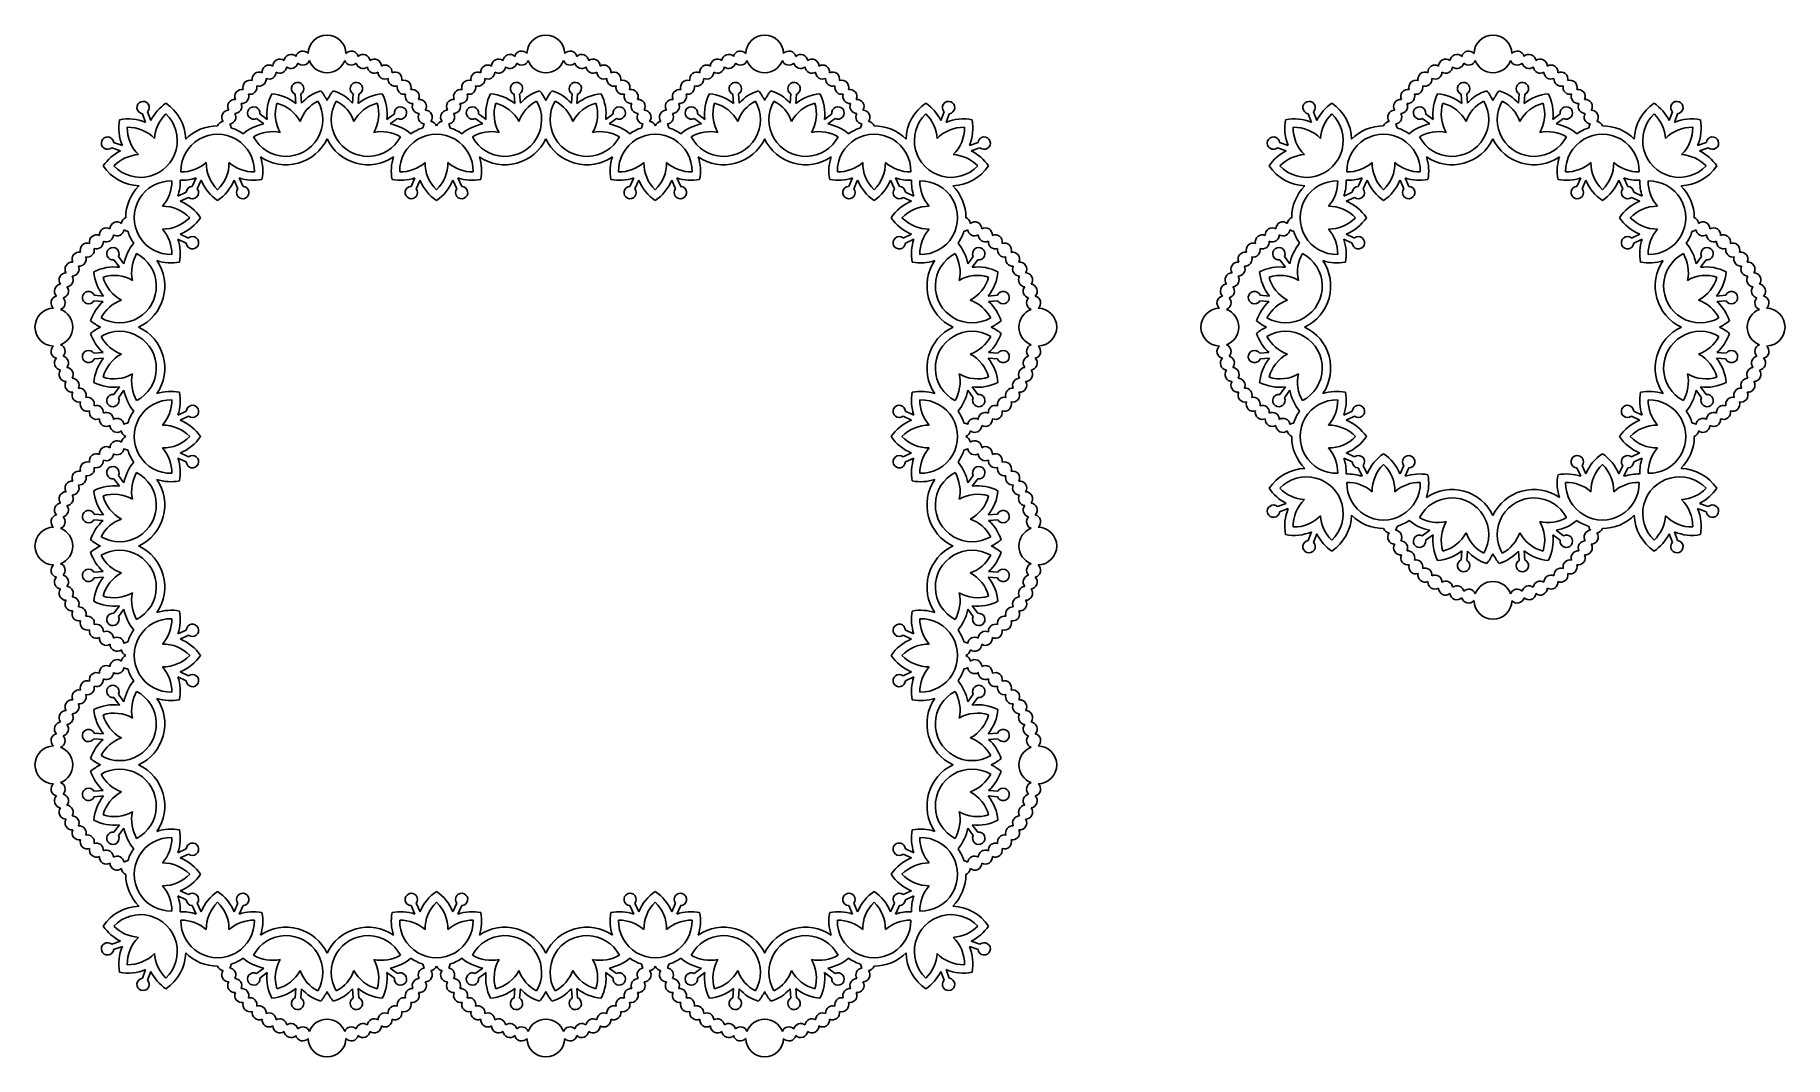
# Model space of a CAD drawing. Extents: x -608 to 15, y -200 to 164.
import ezdxf

# ---------------------------------------------------------------- set-up
doc = ezdxf.new("R2010")
doc.units = 0
doc.layers.get('0').update_dxf_attribs({"linetype": 'CONTINUOUS'})

msp = doc.modelspace()

# ---------------------------------------------------------------- linework, layer by layer
for p, q in [((-515.45, 139.77), (-515.71, 143.07)), ((-513.46, 139.93), (-513.71, 143.22)), ((-495.31, 139.93), (-495.06, 143.22)), ((-493.31, 139.77), (-493.06, 143.07)), ((-437.52, 139.77), (-437.77, 143.07)), ((-435.53, 139.93), (-435.78, 143.22)), ((-417.37, 139.93), (-417.12, 143.22)), ((-415.38, 139.77), (-415.13, 143.07)), ((-359.59, 139.77), (-359.84, 143.07)), ((-357.59, 139.93), (-357.84, 143.22)), ((-339.44, 139.93), (-339.19, 143.22)), ((-337.45, 139.77), (-337.19, 143.07)), ((-100.2, 139.77), (-100.45, 143.07)), ((-98.21, 139.93), (-98.46, 143.22)), ((-80.05, 139.93), (-79.8, 143.22)), ((-78.06, 139.77), (-77.81, 143.07)), ((-569, 133.06), (-570.15, 136.15)), ((-567.13, 133.75), (-568.28, 136.85)), ((-526.88, 132.49), (-529.54, 134.44)), ((-525.69, 134.1), (-528.35, 136.05)), ((-483.07, 134.1), (-480.41, 136.05)), ((-481.89, 132.49), (-479.23, 134.44)), ((-448.95, 132.49), (-451.61, 134.44)), ((-447.76, 134.1), (-450.42, 136.05)), ((-405.14, 134.1), (-402.48, 136.05)), ((-403.95, 132.49), (-401.29, 134.44)), ((-371.01, 132.49), (-373.67, 134.44)), ((-369.83, 134.1), (-372.49, 136.05)), ((-327.21, 134.1), (-324.55, 136.05)), ((-326.02, 132.49), (-323.36, 134.44)), ((-285.77, 133.75), (-284.62, 136.85)), ((-283.9, 133.06), (-282.75, 136.15)), ((-153.75, 133.06), (-154.9, 136.15)), ((-151.87, 133.75), (-153.02, 136.85)), ((-111.63, 132.49), (-114.29, 134.44)), ((-110.44, 134.1), (-113.1, 136.05)), ((-67.82, 134.1), (-65.16, 136.05)), ((-66.63, 132.49), (-63.97, 134.44)), ((-26.39, 133.75), (-25.24, 136.85)), ((-24.51, 133.06), (-23.36, 136.15)), ((-577.28, 124.78), (-580.38, 125.93)), ((-275.62, 124.78), (-272.52, 125.93)), ((-162.03, 124.78), (-165.12, 125.93)), ((-16.23, 124.78), (-13.14, 125.93)), ((-577.98, 122.9), (-581.07, 124.05)), ((-274.92, 122.9), (-271.83, 124.05)), ((-162.73, 122.9), (-165.82, 124.05)), ((-15.54, 122.9), (-12.44, 124.05)), ((-551.02, 113.28), (-552.4, 110.28)), ((-549.2, 112.45), (-550.58, 109.44)), ((-537.5, 112.45), (-536.12, 109.44)), ((-535.68, 113.28), (-534.3, 110.28)), ((-473.09, 113.28), (-474.46, 110.28)), ((-471.27, 112.45), (-472.65, 109.44)), ((-459.56, 112.45), (-458.19, 109.44)), ((-457.74, 113.28), (-456.37, 110.28)), ((-395.16, 113.28), (-396.53, 110.28)), ((-393.34, 112.45), (-394.71, 109.44)), ((-381.63, 112.45), (-380.25, 109.44)), ((-379.81, 113.28), (-378.43, 110.28)), ((-317.22, 113.28), (-318.6, 110.28)), ((-315.4, 112.45), (-316.78, 109.44)), ((-303.69, 112.45), (-302.32, 109.44)), ((-301.88, 113.28), (-300.5, 110.28)), ((-135.77, 113.28), (-137.15, 110.28)), ((-133.95, 112.45), (-135.33, 109.44)), ((-122.24, 112.45), (-120.87, 109.44)), ((-120.43, 113.28), (-119.05, 110.28)), ((-57.84, 113.28), (-59.21, 110.28)), ((-56.02, 112.45), (-57.39, 109.44)), ((-44.31, 112.45), (-42.93, 109.44)), ((-42.49, 113.28), (-41.12, 110.28)), ((-557.51, 106.8), (-554.5, 108.17)), ((-556.67, 104.98), (-553.67, 106.35)), ((-296.23, 104.98), (-299.23, 106.35)), ((-295.39, 106.8), (-298.4, 108.17)), ((-142.25, 106.8), (-139.25, 108.17)), ((-141.42, 104.98), (-138.42, 106.35)), ((-36.84, 104.98), (-39.84, 106.35)), ((-36.01, 106.8), (-39.01, 108.17)), ((-557.51, 91.45), (-554.5, 90.08)), ((-556.67, 93.27), (-553.67, 91.89)), ((-296.23, 93.27), (-299.23, 91.89)), ((-295.39, 91.45), (-298.4, 90.08)), ((-142.25, 91.45), (-139.25, 90.08)), ((-141.42, 93.27), (-138.42, 91.89)), ((-36.84, 93.27), (-39.84, 91.89)), ((-36.01, 91.45), (-39.01, 90.08)), ((-578.32, 81.47), (-580.28, 84.13)), ((-576.71, 82.65), (-578.67, 85.31)), ((-276.19, 82.65), (-274.23, 85.31)), ((-274.58, 81.47), (-272.62, 84.13)), ((-163.07, 81.47), (-165.03, 84.13)), ((-161.46, 82.65), (-163.42, 85.31)), ((-16.8, 82.65), (-14.84, 85.31)), ((-15.19, 81.47), (-13.23, 84.13)), ((-584.15, 69.23), (-587.44, 69.49)), ((-584, 71.23), (-587.29, 71.48)), ((-268.9, 71.23), (-265.61, 71.48)), ((-268.75, 69.23), (-265.46, 69.49)), ((-168.9, 69.23), (-172.19, 69.49)), ((-168.75, 71.23), (-172.04, 71.48)), ((-9.52, 71.23), (-6.22, 71.48)), ((-9.36, 69.23), (-6.07, 69.49)), ((-584.15, 51.08), (-587.44, 50.83)), ((-268.75, 51.08), (-265.46, 50.83)), ((-168.9, 51.08), (-172.19, 50.83)), ((-9.36, 51.08), (-6.07, 50.83)), ((-584, 49.09), (-587.29, 48.84)), ((-268.9, 49.09), (-265.61, 48.84)), ((-168.75, 49.09), (-172.04, 48.84)), ((-9.52, 49.09), (-6.22, 48.84)), ((-578.32, 38.85), (-580.28, 36.19)), ((-576.71, 37.66), (-578.67, 35)), ((-276.19, 37.66), (-274.23, 35)), ((-274.58, 38.85), (-272.62, 36.19)), ((-163.07, 38.85), (-165.03, 36.19)), ((-161.46, 37.66), (-163.42, 35)), ((-16.8, 37.66), (-14.84, 35)), ((-15.19, 38.85), (-13.23, 36.19)), ((-557.51, 28.86), (-554.5, 30.24)), ((-556.67, 27.05), (-553.67, 28.42)), ((-296.23, 27.05), (-299.23, 28.42)), ((-295.39, 28.86), (-298.4, 30.24)), ((-142.25, 28.86), (-139.25, 30.24)), ((-141.42, 27.05), (-138.42, 28.42)), ((-36.84, 27.05), (-39.84, 28.42)), ((-36.01, 28.86), (-39.01, 30.24)), ((-557.51, 13.52), (-554.5, 12.14)), ((-556.67, 15.34), (-553.67, 13.96)), ((-296.23, 15.34), (-299.23, 13.96)), ((-295.39, 13.52), (-298.4, 12.14)), ((-142.25, 13.52), (-139.25, 12.14)), ((-141.42, 15.34), (-138.42, 13.96)), ((-36.84, 15.34), (-39.84, 13.96)), ((-36.01, 13.52), (-39.01, 12.14)), ((-576.71, 4.72), (-578.67, 7.38)), ((-276.19, 4.72), (-274.23, 7.38)), ((-135.77, 7.04), (-137.15, 10.04)), ((-133.95, 7.87), (-135.33, 10.87)), ((-122.24, 7.87), (-120.87, 10.87)), ((-120.43, 7.04), (-119.05, 10.04)), ((-57.84, 7.04), (-59.21, 10.04)), ((-56.02, 7.87), (-57.39, 10.87)), ((-44.31, 7.87), (-42.93, 10.87)), ((-42.49, 7.04), (-41.12, 10.04)), ((-578.32, 3.54), (-580.28, 6.19)), ((-274.58, 3.54), (-272.62, 6.19)), ((-162.73, -2.59), (-165.82, -3.74)), ((-162.03, -4.46), (-165.12, -5.61)), ((-16.23, -4.46), (-13.14, -5.61)), ((-15.54, -2.59), (-12.44, -3.74)), ((-584.15, -8.7), (-587.44, -8.45)), ((-584, -6.71), (-587.29, -6.45)), ((-268.9, -6.71), (-265.61, -6.45)), ((-268.75, -8.7), (-265.46, -8.45)), ((-111.63, -12.17), (-114.29, -14.13)), ((-66.63, -12.17), (-63.97, -14.13)), ((-153.75, -12.74), (-154.9, -15.84)), ((-151.87, -13.44), (-153.02, -16.53)), ((-110.44, -13.78), (-113.1, -15.74)), ((-67.82, -13.78), (-65.16, -15.74)), ((-26.39, -13.44), (-25.24, -16.53)), ((-24.51, -12.74), (-23.36, -15.84)), ((-100.2, -19.46), (-100.45, -22.75)), ((-98.21, -19.61), (-98.46, -22.9)), ((-80.05, -19.61), (-79.8, -22.9)), ((-78.06, -19.46), (-77.81, -22.75)), ((-584.15, -26.85), (-587.44, -27.1)), ((-584, -28.85), (-587.29, -29.1)), ((-268.9, -28.85), (-265.61, -29.1)), ((-268.75, -26.85), (-265.46, -27.1)), ((-578.32, -39.09), (-580.28, -41.75)), ((-576.71, -40.27), (-578.67, -42.93)), ((-276.19, -40.27), (-274.23, -42.93)), ((-274.58, -39.09), (-272.62, -41.75)), ((-557.51, -49.07), (-554.5, -47.69)), ((-556.67, -50.89), (-553.67, -49.51)), ((-296.23, -50.89), (-299.23, -49.51)), ((-295.39, -49.07), (-298.4, -47.69)), ((-557.51, -64.41), (-554.5, -65.79)), ((-556.67, -62.6), (-553.67, -63.97)), ((-296.23, -62.6), (-299.23, -63.97)), ((-295.39, -64.41), (-298.4, -65.79)), ((-578.32, -74.4), (-580.28, -71.74)), ((-576.71, -73.21), (-578.67, -70.55)), ((-276.19, -73.21), (-274.23, -70.55)), ((-274.58, -74.4), (-272.62, -71.74)), ((-584.15, -86.63), (-587.44, -86.38)), ((-584, -84.64), (-587.29, -84.39)), ((-268.9, -84.64), (-265.61, -84.39)), ((-268.75, -86.63), (-265.46, -86.38)), ((-584.15, -104.79), (-587.44, -105.04)), ((-268.75, -104.79), (-265.46, -105.04)), ((-584, -106.78), (-587.29, -107.03)), ((-268.9, -106.78), (-265.61, -107.03)), ((-578.32, -117.02), (-580.28, -119.68)), ((-576.71, -118.21), (-578.67, -120.87)), ((-276.19, -118.21), (-274.23, -120.87)), ((-274.58, -117.02), (-272.62, -119.68)), ((-557.51, -127), (-554.5, -125.63)), ((-556.67, -128.82), (-553.67, -127.45)), ((-296.23, -128.82), (-299.23, -127.45)), ((-295.39, -127), (-298.4, -125.63)), ((-557.51, -142.35), (-554.5, -143.72)), ((-556.67, -140.53), (-553.67, -141.91)), ((-296.23, -140.53), (-299.23, -141.91)), ((-295.39, -142.35), (-298.4, -143.72)), ((-551.02, -148.83), (-552.4, -145.83)), ((-549.2, -148), (-550.58, -145)), ((-537.5, -148), (-536.12, -145)), ((-535.68, -148.83), (-534.3, -145.83)), ((-473.09, -148.83), (-474.46, -145.83)), ((-471.27, -148), (-472.65, -145)), ((-459.56, -148), (-458.19, -145)), ((-457.74, -148.83), (-456.37, -145.83)), ((-395.16, -148.83), (-396.53, -145.83)), ((-393.34, -148), (-394.71, -145)), ((-381.63, -148), (-380.25, -145)), ((-379.81, -148.83), (-378.43, -145.83)), ((-317.22, -148.83), (-318.6, -145.83)), ((-315.4, -148), (-316.78, -145)), ((-303.69, -148), (-302.32, -145)), ((-301.88, -148.83), (-300.5, -145.83)), ((-577.98, -158.45), (-581.07, -159.6)), ((-577.28, -160.33), (-580.38, -161.48)), ((-275.62, -160.33), (-272.52, -161.48)), ((-274.92, -158.45), (-271.83, -159.6)), ((-526.88, -168.04), (-529.54, -170)), ((-481.89, -168.04), (-479.23, -170)), ((-448.95, -168.04), (-451.61, -170)), ((-403.95, -168.04), (-401.29, -170)), ((-371.01, -168.04), (-373.67, -170)), ((-326.02, -168.04), (-323.36, -170)), ((-569, -168.61), (-570.15, -171.7)), ((-567.13, -169.3), (-568.28, -172.4)), ((-525.69, -169.65), (-528.35, -171.61)), ((-483.07, -169.65), (-480.41, -171.61)), ((-447.76, -169.65), (-450.42, -171.61)), ((-405.14, -169.65), (-402.48, -171.61)), ((-369.83, -169.65), (-372.49, -171.61)), ((-327.21, -169.65), (-324.55, -171.61)), ((-285.77, -169.3), (-284.62, -172.4)), ((-283.9, -168.61), (-282.75, -171.7)), ((-515.45, -175.32), (-515.71, -178.62)), ((-513.46, -175.48), (-513.71, -178.77)), ((-495.31, -175.48), (-495.06, -178.77)), ((-493.31, -175.32), (-493.06, -178.62)), ((-437.52, -175.32), (-437.77, -178.62)), ((-435.53, -175.48), (-435.78, -178.77)), ((-417.37, -175.48), (-417.12, -178.77)), ((-415.38, -175.32), (-415.13, -178.62)), ((-359.59, -175.32), (-359.84, -178.62)), ((-357.59, -175.48), (-357.84, -178.77)), ((-339.44, -175.48), (-339.19, -178.77)), ((-337.45, -175.32), (-337.19, -178.62))]:
    msp.add_line(p, q)
for centre, radius, start, end in [((-504.38, 157.44), 6.73, 0.97608, 179.02392), ((-426.45, 157.44), 6.73, 0.97608, 179.02392), ((-348.52, 157.44), 6.73, 0.97608, 179.02392), ((-89.13, 157.44), 6.73, 0.97608, 179.02392), ((-517.21, 154.74), 2.5, 45.51854, 173.05289), ((-513.02, 155.95), 2.5, 40.02907, 166.62432), ((-495.74, 155.95), 2.5, 13.37568, 139.97093), ((-491.56, 154.74), 2.5, 6.94711, 134.48146), ((-439.27, 154.74), 2.5, 45.51854, 173.05289), ((-435.09, 155.95), 2.5, 40.02907, 166.62432), ((-417.81, 155.95), 2.5, 13.37568, 139.97093), ((-413.63, 154.74), 2.5, 6.94711, 134.48146), ((-361.34, 154.74), 2.5, 45.51854, 173.05289), ((-357.16, 155.95), 2.5, 40.02907, 166.62432), ((-339.88, 155.95), 2.5, 13.37568, 139.97093), ((-335.69, 154.74), 2.5, 6.94711, 134.48146), ((-101.95, 154.74), 2.5, 45.51854, 173.05289), ((-97.77, 155.95), 2.5, 40.02907, 166.62432), ((-80.49, 155.95), 2.5, 13.37568, 139.97093), ((-76.31, 154.74), 2.5, 6.94711, 134.48146), ((-528.59, 148.45), 2.5, 64.80425, 192.3386), ((-525.04, 150.97), 2.5, 58.37568, 185.91003), ((-525.04, 150.97), 2.5, 244.80425, 359.48146), ((-521.23, 153.08), 2.5, 51.94711, 179.48146), ((-521.23, 153.08), 2.5, 238.37568, 353.05289), ((-517.21, 154.74), 2.5, 231.94711, 346.62432), ((-513.02, 155.95), 2.5, 225.51854, 339.584), ((-504.38, 157.44), 6.73, 200.58916, 339.41084), ((-495.74, 155.95), 2.5, 200.416, 314.48146), ((-491.56, 154.74), 2.5, 193.37568, 308.05289), ((-487.54, 153.08), 2.5, 186.94711, 301.62432), ((-487.54, 153.08), 2.5, 0.51854, 128.05289), ((-483.73, 150.97), 2.5, 180.51854, 295.19575), ((-483.73, 150.97), 2.5, 354.08997, 121.62432), ((-480.18, 148.45), 2.5, 347.6614, 115.19575), ((-450.66, 148.45), 2.5, 64.80425, 192.3386), ((-447.11, 150.97), 2.5, 58.37568, 185.91003), ((-447.11, 150.97), 2.5, 244.80425, 359.48146), ((-443.3, 153.08), 2.5, 51.94711, 179.48146), ((-443.3, 153.08), 2.5, 238.37568, 353.05289), ((-439.27, 154.74), 2.5, 231.94711, 346.62432), ((-435.09, 155.95), 2.5, 225.51854, 339.584), ((-426.45, 157.44), 6.73, 200.58916, 339.41084), ((-417.81, 155.95), 2.5, 200.416, 314.48146), ((-413.63, 154.74), 2.5, 193.37568, 308.05289), ((-409.6, 153.08), 2.5, 186.94711, 301.62432), ((-409.6, 153.08), 2.5, 0.51854, 128.05289), ((-405.79, 150.97), 2.5, 180.51854, 295.19575), ((-405.79, 150.97), 2.5, 354.08997, 121.62432), ((-402.24, 148.45), 2.5, 347.6614, 115.19575), ((-372.72, 148.45), 2.5, 64.80425, 192.3386), ((-369.17, 150.97), 2.5, 58.37568, 185.91003), ((-369.17, 150.97), 2.5, 244.80425, 359.48146), ((-365.36, 153.08), 2.5, 51.94711, 179.48146), ((-365.36, 153.08), 2.5, 238.37568, 353.05289), ((-361.34, 154.74), 2.5, 231.94711, 346.62432), ((-357.16, 155.95), 2.5, 225.51854, 339.584), ((-348.52, 157.44), 6.73, 200.58916, 339.41084), ((-339.88, 155.95), 2.5, 200.416, 314.48146), ((-335.69, 154.74), 2.5, 193.37568, 308.05289), ((-331.67, 153.08), 2.5, 186.94711, 301.62432), ((-331.67, 153.08), 2.5, 0.51854, 128.05289), ((-327.86, 150.97), 2.5, 180.51854, 295.19575), ((-327.86, 150.97), 2.5, 354.08997, 121.62432), ((-324.31, 148.45), 2.5, 347.6614, 115.19575), ((-113.34, 148.45), 2.5, 64.80425, 192.3386), ((-109.79, 150.97), 2.5, 58.37568, 185.91003), ((-109.79, 150.97), 2.5, 244.80425, 359.48146), ((-105.98, 153.08), 2.5, 51.94711, 179.48146), ((-105.98, 153.08), 2.5, 238.37568, 353.05289), ((-101.95, 154.74), 2.5, 231.94711, 346.62432), ((-97.77, 155.95), 2.5, 225.51854, 339.584), ((-89.13, 157.44), 6.73, 200.58916, 339.41084), ((-80.49, 155.95), 2.5, 200.416, 314.48146), ((-76.31, 154.74), 2.5, 193.37568, 308.05289), ((-72.28, 153.08), 2.5, 186.94711, 301.62432), ((-72.28, 153.08), 2.5, 0.51854, 128.05289), ((-68.47, 150.97), 2.5, 180.51854, 295.19575), ((-68.47, 150.97), 2.5, 354.08997, 121.62432), ((-64.92, 148.45), 2.5, 347.6614, 115.19575), ((-534.74, 142.3), 2.5, 77.6614, 205.19575), ((-531.84, 145.55), 2.5, 71.23282, 198.76718), ((-531.84, 145.55), 2.5, 257.6614, 12.3386), ((-528.59, 148.45), 2.5, 251.23282, 5.91003), ((-514.86, 145.09), 2.2, 301.41329, 247.32963), ((-501.6, 129.06), 16.09, 108.17959, 137.51618), ((-518.97, 134.04), 16.09, 24.93867, 39.82039), ((-489.8, 134.04), 16.09, 140.17961, 155.06133), ((-507.17, 129.06), 16.09, 42.48382, 71.82041), ((-493.91, 145.09), 2.2, 292.67037, 238.58671), ((-480.18, 148.45), 2.5, 174.08997, 288.76718), ((-476.93, 145.55), 2.5, 167.6614, 282.3386), ((-476.93, 145.55), 2.5, 341.23282, 108.76718), ((-474.03, 142.3), 2.5, 334.80425, 102.3386), ((-456.81, 142.3), 2.5, 77.6614, 205.19575), ((-453.9, 145.55), 2.5, 71.23282, 198.76718), ((-453.9, 145.55), 2.5, 257.6614, 12.3386), ((-450.66, 148.45), 2.5, 251.23282, 5.91003), ((-436.92, 145.09), 2.2, 301.41329, 247.32963), ((-423.66, 129.06), 16.09, 108.17959, 137.51618), ((-441.04, 134.04), 16.09, 24.93867, 39.82039), ((-411.86, 134.04), 16.09, 140.17961, 155.06133), ((-429.24, 129.06), 16.09, 42.48382, 71.82041), ((-415.98, 145.09), 2.2, 292.67037, 238.58671), ((-402.24, 148.45), 2.5, 174.08997, 288.76718), ((-399, 145.55), 2.5, 167.6614, 282.3386), ((-399, 145.55), 2.5, 341.23282, 108.76718), ((-396.09, 142.3), 2.5, 334.80425, 102.3386), ((-378.87, 142.3), 2.5, 77.6614, 205.19575), ((-375.97, 145.55), 2.5, 71.23282, 198.76718), ((-375.97, 145.55), 2.5, 257.6614, 12.3386), ((-372.72, 148.45), 2.5, 251.23282, 5.91003), ((-358.99, 145.09), 2.2, 301.41329, 247.32963), ((-345.73, 129.06), 16.09, 108.17959, 137.51618), ((-363.1, 134.04), 16.09, 24.93867, 39.82039), ((-333.93, 134.04), 16.09, 140.17961, 155.06133), ((-351.3, 129.06), 16.09, 42.48382, 71.82041), ((-338.04, 145.09), 2.2, 292.67037, 238.58671), ((-324.31, 148.45), 2.5, 174.08997, 288.76718), ((-321.06, 145.55), 2.5, 167.6614, 282.3386), ((-321.06, 145.55), 2.5, 341.23282, 108.76718), ((-318.16, 142.3), 2.5, 334.80425, 102.3386), ((-119.49, 142.3), 2.5, 77.6614, 205.19575), ((-116.59, 145.55), 2.5, 71.23282, 198.76718), ((-116.59, 145.55), 2.5, 257.6614, 12.3386), ((-113.34, 148.45), 2.5, 251.23282, 5.91003), ((-99.6, 145.09), 2.2, 301.41329, 247.32963), ((-86.34, 129.06), 16.09, 108.17959, 137.51618), ((-103.72, 134.04), 16.09, 24.93867, 39.82039), ((-74.54, 134.04), 16.09, 140.17961, 155.06133), ((-91.92, 129.06), 16.09, 42.48382, 71.82041), ((-78.66, 145.09), 2.2, 292.67037, 238.58671), ((-64.92, 148.45), 2.5, 174.08997, 288.76718), ((-61.68, 145.55), 2.5, 167.6614, 282.3386), ((-61.68, 145.55), 2.5, 341.23282, 108.76718), ((-58.77, 142.3), 2.5, 334.80425, 102.3386), ((-569.9, 138.34), 2.2, 317.41329, 263.32963), ((-552.73, 126.58), 16.09, 124.17959, 153.51618), ((-570.8, 126.58), 16.09, 1.96119, 55.82039), ((-539.36, 134.94), 2.5, 90.51854, 218.05289), ((-537.26, 138.75), 2.5, 84.08997, 211.62432), ((-537.26, 138.75), 2.5, 270.51854, 25.19575), ((-534.74, 142.3), 2.5, 264.08997, 18.76718), ((-530.52, 136.41), 2.2, 350.67037, 296.58671), ((-518.97, 134.04), 13.09, 207.67495, 30.32505), ((-509.72, 135.99), 16.09, 153.17959, 186.7733), ((-525.53, 127.23), 16.09, 51.22667, 84.82039), ((-509.72, 135.99), 13.09, 162.67493, 210.12115), ((-525.53, 127.23), 13.09, 27.87885, 75.32505), ((-501.6, 129.06), 13.09, 117.67493, 160.86405), ((-489.8, 134.04), 13.09, 149.67495, 332.32505), ((-507.17, 129.06), 13.09, 19.13595, 62.32507), ((-483.24, 127.23), 13.09, 104.67495, 152.12115), ((-483.24, 127.23), 16.09, 95.17961, 128.77333), ((-499.05, 135.99), 13.09, 329.87885, 17.32507), ((-499.05, 135.99), 16.09, 353.2267, 26.82041), ((-478.24, 136.41), 2.2, 243.41329, 189.32963), ((-474.03, 142.3), 2.5, 161.23282, 275.91003), ((-471.51, 138.75), 2.5, 154.80425, 269.48146), ((-471.51, 138.75), 2.5, 328.37568, 95.91003), ((-469.4, 134.94), 2.5, 321.94711, 89.48146), ((-461.43, 134.94), 2.5, 90.51854, 218.05289), ((-459.33, 138.75), 2.5, 84.08997, 211.62432), ((-459.33, 138.75), 2.5, 270.51854, 25.19575), ((-456.81, 142.3), 2.5, 264.08997, 18.76718), ((-452.59, 136.41), 2.2, 350.67037, 296.58671), ((-441.04, 134.04), 13.09, 207.67495, 30.32505), ((-431.79, 135.99), 16.09, 153.17959, 186.7733), ((-447.59, 127.23), 16.09, 51.22667, 84.82039), ((-431.79, 135.99), 13.09, 162.67493, 210.12115), ((-447.59, 127.23), 13.09, 27.87885, 75.32505), ((-423.66, 129.06), 13.09, 117.67493, 160.86405), ((-411.86, 134.04), 13.09, 149.67495, 332.32505), ((-429.24, 129.06), 13.09, 19.13595, 62.32507), ((-405.3, 127.23), 13.09, 104.67495, 152.12115), ((-405.3, 127.23), 16.09, 95.17961, 128.77333), ((-421.11, 135.99), 13.09, 329.87885, 17.32507), ((-421.11, 135.99), 16.09, 353.2267, 26.82041), ((-400.31, 136.41), 2.2, 243.41329, 189.32963), ((-396.09, 142.3), 2.5, 161.23282, 275.91003), ((-393.57, 138.75), 2.5, 154.80425, 269.48146), ((-393.57, 138.75), 2.5, 328.37568, 95.91003), ((-391.47, 134.94), 2.5, 321.94711, 89.48146), ((-383.5, 134.94), 2.5, 90.51854, 218.05289), ((-381.39, 138.75), 2.5, 84.08997, 211.62432), ((-381.39, 138.75), 2.5, 270.51854, 25.19575), ((-378.87, 142.3), 2.5, 264.08997, 18.76718), ((-374.66, 136.41), 2.2, 350.67037, 296.58671), ((-363.1, 134.04), 13.09, 207.67495, 30.32505), ((-353.85, 135.99), 16.09, 153.17959, 186.7733), ((-369.66, 127.23), 16.09, 51.22667, 84.82039), ((-353.85, 135.99), 13.09, 162.67493, 210.12115), ((-369.66, 127.23), 13.09, 27.87885, 75.32505), ((-345.73, 129.06), 13.09, 117.67493, 160.86405), ((-333.93, 134.04), 13.09, 149.67495, 332.32505), ((-351.3, 129.06), 13.09, 19.13595, 62.32507), ((-327.37, 127.23), 13.09, 104.67495, 152.12115), ((-327.37, 127.23), 16.09, 95.17961, 128.77333), ((-343.18, 135.99), 13.09, 329.87885, 17.32507), ((-343.18, 135.99), 16.09, 353.2267, 26.82041), ((-322.38, 136.41), 2.2, 243.41329, 189.32963), ((-318.16, 142.3), 2.5, 161.23282, 275.91003), ((-315.64, 138.75), 2.5, 154.80425, 269.48146), ((-315.64, 138.75), 2.5, 328.37568, 95.91003), ((-313.53, 134.94), 2.5, 321.94711, 89.48146), ((-282.1, 126.58), 16.09, 124.17961, 178.03881), ((-300.17, 126.58), 16.09, 26.48382, 55.82041), ((-283, 138.34), 2.2, 276.67037, 222.58671), ((-154.64, 138.34), 2.2, 317.41329, 263.32963), ((-137.48, 126.58), 16.09, 124.17959, 153.51618), ((-155.55, 126.58), 16.09, 1.96119, 55.82039), ((-124.11, 134.94), 2.5, 90.51854, 218.05289), ((-122.01, 138.75), 2.5, 84.08997, 211.62432), ((-122.01, 138.75), 2.5, 270.51854, 25.19575), ((-119.49, 142.3), 2.5, 264.08997, 18.76718), ((-115.27, 136.41), 2.2, 350.67037, 296.58671), ((-103.72, 134.04), 13.09, 207.67495, 30.32505), ((-94.47, 135.99), 16.09, 153.17959, 186.7733), ((-110.28, 127.23), 16.09, 51.22667, 84.82039), ((-94.47, 135.99), 13.09, 162.67493, 210.12115), ((-110.28, 127.23), 13.09, 27.87885, 75.32505), ((-86.34, 129.06), 13.09, 117.67493, 160.86405), ((-74.54, 134.04), 13.09, 149.67495, 332.32505), ((-91.92, 129.06), 13.09, 19.13595, 62.32507), ((-67.99, 127.23), 13.09, 104.67495, 152.12115), ((-67.99, 127.23), 16.09, 95.17961, 128.77333), ((-83.79, 135.99), 13.09, 329.87885, 17.32507), ((-83.79, 135.99), 16.09, 353.2267, 26.82041), ((-62.99, 136.41), 2.2, 243.41329, 189.32963), ((-58.77, 142.3), 2.5, 161.23282, 275.91003), ((-56.26, 138.75), 2.5, 154.80425, 269.48146), ((-56.26, 138.75), 2.5, 328.37568, 95.91003), ((-54.15, 134.94), 2.5, 321.94711, 89.48146), ((-22.71, 126.58), 16.09, 124.17961, 178.03881), ((-40.79, 126.58), 16.09, 26.48382, 55.82041), ((-23.62, 138.34), 2.2, 276.67037, 222.58671), ((-570.8, 126.58), 13.09, 223.67495, 46.32505), ((-562.45, 131), 16.09, 169.17959, 202.7733), ((-575.23, 118.22), 16.09, 67.22667, 100.82039), ((-562.45, 131), 13.09, 178.67493, 226.12115), ((-575.23, 118.22), 13.09, 43.87885, 91.32505), ((-552.73, 126.58), 13.09, 133.67493, 176.86405), ((-543.35, 115.75), 16.09, 90.01648, 135), ((-541.03, 130.92), 2.5, 96.94711, 158.34961), ((-539.36, 134.94), 2.5, 276.94711, 31.62432), ((-541.03, 130.92), 2.5, 4.26207, 38.05289), ((-543.35, 115.75), 16.09, 55.57398, 72.5952), ((-523.95, 116.67), 16.09, 100.48378, 129.82041), ((-484.81, 116.67), 16.09, 50.17959, 79.51622), ((-465.42, 115.75), 16.09, 107.40476, 124.42597), ((-469.4, 134.94), 2.5, 148.37568, 263.05289), ((-467.74, 130.92), 2.5, 141.94711, 175.73786), ((-467.74, 130.92), 2.5, 21.93627, 83.05289), ((-463.1, 130.92), 2.5, 96.94711, 158.06373), ((-461.43, 134.94), 2.5, 276.94711, 31.62432), ((-463.1, 130.92), 2.5, 4.26207, 38.05289), ((-465.42, 115.75), 16.09, 55.57398, 72.5952), ((-446.02, 116.67), 16.09, 100.48378, 129.82041), ((-406.88, 116.67), 16.09, 50.17959, 79.51622), ((-387.48, 115.75), 16.09, 107.4048, 124.42602), ((-391.47, 134.94), 2.5, 148.37568, 263.05289), ((-389.8, 130.92), 2.5, 141.94711, 175.73793), ((-389.8, 130.92), 2.5, 21.93627, 83.05289), ((-385.16, 130.92), 2.5, 96.94711, 158.06373), ((-383.5, 134.94), 2.5, 276.94711, 31.62432), ((-385.16, 130.92), 2.5, 4.26214, 38.05289), ((-387.48, 115.75), 16.09, 55.57403, 72.59524), ((-368.09, 116.67), 16.09, 100.48378, 129.82041), ((-328.95, 116.67), 16.09, 50.17959, 79.51622), ((-309.55, 115.75), 16.09, 107.4048, 124.42602), ((-313.53, 134.94), 2.5, 148.37568, 263.05289), ((-311.87, 130.92), 2.5, 141.94711, 175.73793), ((-311.87, 130.92), 2.5, 21.65039, 83.05289), ((-309.55, 115.75), 16.09, 45, 89.98352), ((-282.1, 126.58), 13.09, 133.67495, 316.32505), ((-300.17, 126.58), 13.09, 3.13595, 46.32507), ((-277.67, 118.22), 13.09, 88.67495, 136.12115), ((-277.67, 118.22), 16.09, 79.17961, 112.77333), ((-290.45, 131), 13.09, 313.87885, 1.32507), ((-290.45, 131), 16.09, 337.2267, 10.82041), ((-155.55, 126.58), 13.09, 223.67495, 46.32505), ((-147.2, 131), 16.09, 169.17959, 202.7733), ((-159.98, 118.22), 16.09, 67.22667, 100.82039), ((-159.98, 118.22), 13.09, 43.87885, 91.32505), ((-147.2, 131), 13.09, 178.67493, 226.12115), ((-137.48, 126.58), 13.09, 133.67493, 176.86405), ((-128.1, 115.75), 16.09, 90.01648, 135), ((-125.78, 130.92), 2.5, 96.94711, 158.34961), ((-124.11, 134.94), 2.5, 276.94711, 31.62432), ((-125.78, 130.92), 2.5, 4.26207, 38.05289), ((-128.1, 115.75), 16.09, 55.57398, 72.5952), ((-108.7, 116.67), 16.09, 100.48378, 129.82041), ((-69.56, 116.67), 16.09, 50.17959, 79.51622), ((-50.16, 115.75), 16.09, 107.4048, 124.42602), ((-54.15, 134.94), 2.5, 148.37568, 263.05289), ((-52.48, 130.92), 2.5, 141.94711, 175.73786), ((-52.48, 130.92), 2.5, 21.93627, 83.05289), ((-50.16, 115.75), 16.09, 45, 89.98352), ((-22.71, 126.58), 13.09, 133.67495, 316.32505), ((-40.79, 126.58), 13.09, 3.13595, 46.32507), ((-18.28, 118.22), 13.09, 88.67495, 136.12115), ((-18.28, 118.22), 16.09, 79.17961, 112.77333), ((-31.07, 131), 13.09, 313.87885, 1.32507), ((-31.07, 131), 16.09, 337.2267, 10.82041), ((-582.56, 125.67), 2.2, 6.67037, 312.58671), ((-543.35, 115.75), 13.09, 358.67495, 181.32505), ((-523.95, 116.67), 13.09, 77.13593, 120.32507), ((-518.97, 134.04), 16.09, 235.57398, 335.06133), ((-489.8, 134.04), 16.09, 204.93867, 304.42597), ((-484.81, 116.67), 13.09, 59.67493, 102.86407), ((-465.42, 115.75), 13.09, 358.67495, 181.32505), ((-446.02, 116.67), 13.09, 77.13593, 120.32507), ((-441.04, 134.04), 16.09, 235.57398, 335.06133), ((-411.86, 134.04), 16.09, 204.93867, 304.42602), ((-406.88, 116.67), 13.09, 59.67493, 102.86407), ((-387.48, 115.75), 13.09, 358.67495, 181.32505), ((-368.09, 116.67), 13.09, 77.13593, 120.32507), ((-363.1, 134.04), 16.09, 235.57403, 335.06133), ((-333.93, 134.04), 16.09, 204.93867, 304.42602), ((-328.95, 116.67), 13.09, 59.67493, 102.86407), ((-309.55, 115.75), 13.09, 358.67495, 181.32505), ((-270.34, 125.67), 2.2, 227.41329, 173.32963), ((-167.31, 125.67), 2.2, 6.67037, 312.58671), ((-128.1, 115.75), 13.09, 358.67495, 181.32505), ((-108.7, 116.67), 13.09, 77.13593, 120.32507), ((-103.72, 134.04), 16.09, 235.57398, 335.06133), ((-74.54, 134.04), 16.09, 204.93867, 304.42597), ((-69.56, 116.67), 13.09, 59.67493, 102.86407), ((-50.16, 115.75), 13.09, 358.67495, 181.32505), ((-10.95, 125.67), 2.2, 227.41329, 173.32963), ((-570.8, 108.5), 16.09, 116.48378, 145.82041), ((-570.8, 108.5), 13.09, 93.13593, 136.32507), ((-556.13, 128.53), 13.09, 268.67493, 311.86407), ((-534.31, 118.53), 13.09, 178.87885, 226.32507), ((-552.39, 118.53), 13.09, 313.67495, 1.12115), ((-530.57, 128.53), 13.09, 228.13595, 271.32507), ((-543.35, 115.75), 16.09, 349.17961, 18.17964), ((-465.42, 115.75), 16.09, 161.82039, 190.82039), ((-478.2, 128.53), 13.09, 268.67493, 311.86407), ((-456.38, 118.53), 13.09, 178.87885, 226.32507), ((-474.45, 118.53), 13.09, 313.67495, 1.12115), ((-452.64, 128.53), 13.09, 228.13595, 271.32507), ((-465.42, 115.75), 16.09, 349.17961, 18.17964), ((-387.48, 115.75), 16.09, 161.82036, 190.82039), ((-400.26, 128.53), 13.09, 268.67493, 311.86405), ((-378.45, 118.53), 13.09, 178.87885, 226.32505), ((-396.52, 118.53), 13.09, 313.67493, 1.12115), ((-374.7, 128.53), 13.09, 228.13593, 271.32507), ((-387.48, 115.75), 16.09, 349.17961, 18.17961), ((-309.55, 115.75), 16.09, 161.82036, 190.82039), ((-322.33, 128.53), 13.09, 268.67493, 311.86405), ((-300.51, 118.53), 13.09, 178.87885, 226.32505), ((-318.59, 118.53), 13.09, 313.67493, 1.12115), ((-296.77, 128.53), 13.09, 228.13593, 271.32507), ((-282.1, 108.5), 13.09, 43.67493, 86.86407), ((-282.1, 108.5), 16.09, 34.17959, 63.51622), ((-155.55, 108.5), 16.09, 116.48378, 145.82041), ((-155.55, 108.5), 13.09, 93.13593, 136.32507), ((-140.88, 128.53), 13.09, 268.67493, 311.86407), ((-119.06, 118.53), 13.09, 178.87885, 226.32507), ((-137.14, 118.53), 13.09, 313.67495, 1.12115), ((-115.32, 128.53), 13.09, 228.13595, 271.32507), ((-128.1, 115.75), 16.09, 349.17961, 18.17964), ((-50.16, 115.75), 16.09, 161.82036, 190.82039), ((-62.95, 128.53), 13.09, 268.67493, 311.86405), ((-41.13, 118.53), 13.09, 178.87885, 226.32505), ((-59.2, 118.53), 13.09, 313.67493, 1.12115), ((-37.38, 128.53), 13.09, 228.13593, 271.32507), ((-22.71, 108.5), 13.09, 43.67493, 86.86407), ((-22.71, 108.5), 16.09, 34.17959, 63.51622), ((-570.8, 126.58), 16.09, 214.17961, 268.03881), ((-559.98, 99.12), 13.09, 88.67495, 271.32505), ((-572.76, 111.91), 13.09, 318.13593, 1.32507), ((-572.76, 111.91), 16.09, 341.48378, 1.9612), ((-556.13, 128.53), 16.09, 268.0388, 288.51622), ((-534.31, 118.53), 16.09, 202.2267, 235.82041), ((-552.39, 118.53), 16.09, 304.17961, 337.77333), ((-530.57, 128.53), 16.09, 251.48382, 280.82041), ((-478.2, 128.53), 16.09, 259.17959, 288.51622), ((-456.38, 118.53), 16.09, 202.2267, 235.82041), ((-474.45, 118.53), 16.09, 304.17961, 337.77333), ((-452.64, 128.53), 16.09, 251.48382, 280.82041), ((-400.26, 128.53), 16.09, 259.17959, 288.51618), ((-378.45, 118.53), 16.09, 202.22667, 235.82039), ((-396.52, 118.53), 16.09, 304.17959, 337.7733), ((-374.7, 128.53), 16.09, 251.48378, 280.82041), ((-322.33, 128.53), 16.09, 259.17959, 288.51618), ((-300.51, 118.53), 16.09, 202.22667, 235.82039), ((-318.59, 118.53), 16.09, 304.17959, 337.7733), ((-296.77, 128.53), 16.09, 251.48378, 271.9612), ((-280.14, 111.91), 16.09, 178.0388, 198.51622), ((-280.14, 111.91), 13.09, 178.67493, 221.86407), ((-292.92, 99.12), 13.09, 268.67495, 91.32505), ((-282.1, 126.58), 16.09, 271.96119, 325.82039), ((-155.55, 126.58), 16.09, 214.17961, 268.03881), ((-144.73, 99.12), 13.09, 88.67495, 271.32505), ((-157.51, 111.91), 13.09, 318.13593, 1.32507), ((-157.51, 111.91), 16.09, 341.48378, 1.9612), ((-140.88, 128.53), 16.09, 268.0388, 288.51622), ((-119.06, 118.53), 16.09, 202.2267, 235.82041), ((-137.14, 118.53), 16.09, 304.17961, 337.77333), ((-115.32, 128.53), 16.09, 251.48382, 280.82041), ((-62.95, 128.53), 16.09, 259.17959, 288.51618), ((-41.13, 118.53), 16.09, 202.22667, 235.82039), ((-59.2, 118.53), 16.09, 304.17959, 337.7733), ((-37.38, 128.53), 16.09, 251.48378, 271.9612), ((-20.75, 111.91), 16.09, 178.0388, 198.51622), ((-33.54, 99.12), 13.09, 268.67495, 91.32505), ((-20.75, 111.91), 13.09, 178.67493, 221.86407), ((-22.71, 126.58), 16.09, 271.96119, 325.82039), ((-559.98, 99.12), 16.09, 135, 179.98352), ((-552.31, 108.08), 2.2, 92.41329, 177.58671), ((-552.31, 108.08), 2.2, 231.67037, 38.32963), ((-534.39, 108.08), 2.2, 141.67037, 87.58671), ((-474.37, 108.08), 2.2, 92.41329, 38.32963), ((-456.46, 108.08), 2.2, 141.67037, 87.58671), ((-396.44, 108.08), 2.2, 92.41329, 38.32963), ((-378.53, 108.08), 2.2, 141.67037, 87.58671), ((-318.51, 108.08), 2.2, 92.41329, 38.32963), ((-300.59, 108.08), 2.2, 141.67037, 308.32963), ((-300.59, 108.08), 2.2, 2.41329, 87.58671), ((-292.92, 99.12), 16.09, 0.01648, 45), ((-144.73, 99.12), 16.09, 135, 179.98352), ((-137.05, 108.08), 2.2, 92.41329, 177.58671), ((-137.05, 108.08), 2.2, 231.67037, 38.32963), ((-119.14, 108.08), 2.2, 141.67037, 87.58671), ((-59.12, 108.08), 2.2, 92.41329, 38.32963), ((-41.21, 108.08), 2.2, 141.67037, 308.32963), ((-41.21, 108.08), 2.2, 2.41329, 87.58671), ((-33.54, 99.12), 16.09, 0.01648, 45), ((-562.76, 90.09), 13.09, 43.67493, 91.12115), ((-562.76, 90.09), 16.09, 34.17959, 67.7733), ((-290.14, 90.09), 16.09, 112.2267, 145.82041), ((-290.14, 90.09), 13.09, 88.87885, 136.32507), ((-147.5, 90.09), 13.09, 43.67493, 91.12115), ((-147.5, 90.09), 16.09, 34.17959, 67.7733), ((-30.76, 90.09), 16.09, 112.2267, 145.82041), ((-30.76, 90.09), 13.09, 88.87885, 136.32507), ((-582.98, 93.03), 2.5, 58.37568, 185.91003), ((-579.17, 95.14), 2.5, 51.94711, 179.48146), ((-579.17, 95.14), 2.5, 238.37568, 353.05289), ((-575.14, 96.81), 2.5, 111.65039, 173.05289), ((-575.14, 96.81), 2.5, 231.94711, 265.73793), ((-559.98, 99.12), 16.09, 197.4048, 214.42602), ((-562.76, 108.16), 13.09, 268.87885, 316.32505), ((-572.76, 86.34), 13.09, 358.67493, 41.86405), ((-562.76, 108.16), 16.09, 292.22667, 325.82039), ((-290.14, 108.16), 16.09, 214.17961, 247.77333), ((-290.14, 108.16), 13.09, 223.67495, 271.12115), ((-280.14, 86.34), 13.09, 138.13595, 181.32507), ((-292.92, 99.12), 16.09, 325.57398, 342.5952), ((-277.76, 96.81), 2.5, 274.26207, 308.05289), ((-277.76, 96.81), 2.5, 6.94711, 68.34961), ((-273.73, 95.14), 2.5, 186.94711, 301.62432), ((-273.73, 95.14), 2.5, 0.51854, 128.05289), ((-269.92, 93.03), 2.5, 354.08997, 121.62432), ((-167.72, 93.03), 2.5, 58.37568, 185.91003), ((-163.91, 95.14), 2.5, 51.94711, 179.48146), ((-163.91, 95.14), 2.5, 238.37568, 353.05289), ((-159.89, 96.81), 2.5, 111.65039, 173.05289), ((-159.89, 96.81), 2.5, 231.94711, 265.73793), ((-144.73, 99.12), 16.09, 197.4048, 214.42602), ((-147.5, 108.16), 13.09, 268.87885, 316.32505), ((-157.51, 86.34), 13.09, 358.67493, 41.86405), ((-147.5, 108.16), 16.09, 292.22667, 325.82039), ((-30.76, 108.16), 16.09, 214.17961, 247.77333), ((-30.76, 108.16), 13.09, 223.67495, 271.12115), ((-20.75, 86.34), 13.09, 138.13595, 181.32507), ((-33.54, 99.12), 16.09, 325.57398, 342.5952), ((-18.37, 96.81), 2.5, 274.26207, 308.05289), ((-18.37, 96.81), 2.5, 6.94711, 68.34961), ((-14.35, 95.14), 2.5, 186.94711, 301.62432), ((-14.35, 95.14), 2.5, 0.51854, 128.05289), ((-10.54, 93.03), 2.5, 354.08997, 121.62432), ((-589.77, 87.61), 2.5, 71.23282, 198.76718), ((-589.77, 87.61), 2.5, 257.6614, 12.3386), ((-586.53, 90.51), 2.5, 64.80425, 192.3386), ((-586.53, 90.51), 2.5, 251.23282, 5.91003), ((-582.98, 93.03), 2.5, 244.80425, 359.48146), ((-580.64, 86.3), 2.2, 333.41329, 279.32963), ((-560.89, 79.73), 16.09, 140.17959, 169.51622), ((-572.76, 86.34), 16.09, 349.17959, 18.51618), ((-552.31, 90.17), 2.2, 182.41329, 128.32963), ((-300.59, 90.17), 2.2, 51.67037, 357.58671), ((-280.14, 86.34), 16.09, 161.48382, 190.82041), ((-292.01, 79.73), 16.09, 10.48378, 39.82041), ((-272.26, 86.3), 2.2, 260.67037, 206.58671), ((-269.92, 93.03), 2.5, 180.51854, 295.19575), ((-266.37, 90.51), 2.5, 174.08997, 288.76718), ((-266.37, 90.51), 2.5, 347.6614, 115.19575), ((-263.12, 87.61), 2.5, 167.6614, 282.3386), ((-263.12, 87.61), 2.5, 341.23282, 108.76718), ((-174.52, 87.61), 2.5, 71.23282, 198.76718), ((-174.52, 87.61), 2.5, 257.6614, 12.3386), ((-171.28, 90.51), 2.5, 64.80425, 192.3386), ((-171.28, 90.51), 2.5, 251.23282, 5.91003), ((-167.72, 93.03), 2.5, 244.80425, 359.48146), ((-165.38, 86.3), 2.2, 333.41329, 279.32963), ((-145.64, 79.73), 16.09, 140.17959, 169.51622), ((-157.51, 86.34), 16.09, 349.17959, 18.51618), ((-137.05, 90.17), 2.2, 182.41329, 128.32963), ((-41.21, 90.17), 2.2, 51.67037, 357.58671), ((-20.75, 86.34), 16.09, 161.48382, 190.82041), ((-32.62, 79.73), 16.09, 10.48378, 39.82041), ((-12.88, 86.3), 2.2, 260.67037, 206.58671), ((-10.54, 93.03), 2.5, 180.51854, 295.19575), ((-6.99, 90.51), 2.5, 174.08997, 288.76718), ((-6.99, 90.51), 2.5, 347.6614, 115.19575), ((-3.74, 87.61), 2.5, 167.6614, 282.3386), ((-3.74, 87.61), 2.5, 341.23282, 108.76718), ((-595.2, 80.81), 2.5, 84.08997, 211.62432), ((-592.68, 84.37), 2.5, 77.6614, 205.19575), ((-595.2, 80.81), 2.5, 270.51854, 25.19575), ((-592.68, 84.37), 2.5, 264.08997, 18.76718), ((-580.22, 65.49), 16.09, 83.2267, 116.82041), ((-578.27, 74.75), 13.09, 239.67495, 62.32505), ((-560.89, 79.73), 13.09, 149.67493, 192.86407), ((-578.27, 74.75), 16.09, 294.93867, 34.42602), ((-559.98, 99.12), 16.09, 251.82036, 280.82039), ((-292.92, 99.12), 16.09, 259.17961, 288.17964), ((-274.63, 74.75), 16.09, 145.57398, 245.06133), ((-274.63, 74.75), 13.09, 117.67495, 300.32505), ((-292.01, 79.73), 13.09, 347.13593, 30.32507), ((-272.68, 65.49), 16.09, 63.17959, 96.7733), ((-260.22, 84.37), 2.5, 161.23282, 275.91003), ((-260.22, 84.37), 2.5, 334.80425, 102.3386), ((-257.7, 80.81), 2.5, 154.80425, 269.48146), ((-257.7, 80.81), 2.5, 328.37568, 95.91003), ((-179.94, 80.81), 2.5, 84.08997, 211.62432), ((-177.42, 84.37), 2.5, 77.6614, 205.19575), ((-179.94, 80.81), 2.5, 270.51854, 25.19575), ((-177.42, 84.37), 2.5, 264.08997, 18.76718), ((-164.97, 65.49), 16.09, 83.2267, 116.82041), ((-163.02, 74.75), 13.09, 239.67495, 62.32505), ((-145.64, 79.73), 13.09, 149.67493, 192.86407), ((-163.02, 74.75), 16.09, 294.93867, 34.42602), ((-144.73, 99.12), 16.09, 251.82036, 280.82039), ((-33.54, 99.12), 16.09, 259.17961, 288.17964), ((-15.25, 74.75), 16.09, 145.57398, 245.06133), ((-15.25, 74.75), 13.09, 117.67495, 300.32505), ((-32.62, 79.73), 13.09, 347.13593, 30.32507), ((-13.29, 65.49), 16.09, 63.17959, 96.7733), ((-0.84, 84.37), 2.5, 161.23282, 275.91003), ((-0.84, 84.37), 2.5, 334.80425, 102.3386), ((1.68, 80.81), 2.5, 154.80425, 269.48146), ((1.68, 80.81), 2.5, 328.37568, 95.91003), ((-598.97, 72.98), 2.5, 96.94711, 224.48146), ((-597.3, 77), 2.5, 90.51854, 218.05289), ((-597.3, 77), 2.5, 276.94711, 31.62432), ((-571.46, 81.3), 16.09, 185.17961, 218.77333), ((-580.22, 65.49), 13.09, 59.87885, 107.32507), ((-571.46, 81.3), 13.09, 194.67495, 242.12115), ((-272.68, 65.49), 13.09, 72.67493, 120.12115), ((-281.44, 81.3), 13.09, 297.87885, 345.32505), ((-281.44, 81.3), 16.09, 321.22667, 354.82039), ((-255.6, 77), 2.5, 148.37568, 263.05289), ((-255.6, 77), 2.5, 321.94711, 89.48146), ((-253.93, 72.98), 2.5, 315.51854, 83.05289), ((-183.72, 72.98), 2.5, 96.94711, 224.48146), ((-182.05, 77), 2.5, 90.51854, 218.05289), ((-182.05, 77), 2.5, 276.94711, 31.62432), ((-156.2, 81.3), 16.09, 185.17961, 218.77333), ((-164.97, 65.49), 13.09, 59.87885, 107.32507), ((-156.2, 81.3), 13.09, 194.67495, 242.12115), ((-13.29, 65.49), 13.09, 72.67493, 120.12115), ((-22.06, 81.3), 13.09, 297.87885, 345.32505), ((-22.06, 81.3), 16.09, 321.22667, 354.82039), ((3.79, 77), 2.5, 148.37568, 263.05289), ((3.79, 77), 2.5, 321.94711, 89.48146), ((5.45, 72.98), 2.5, 315.51854, 83.05289), ((-600.17, 68.8), 2.5, 103.37568, 229.97093), ((-600.17, 68.8), 2.5, 290.416, 44.48146), ((-598.97, 72.98), 2.5, 283.37568, 38.05289), ((-589.32, 70.63), 2.2, 22.67037, 328.58671), ((-573.29, 57.37), 16.09, 132.48382, 161.82041), ((-573.29, 57.37), 13.09, 109.13595, 152.32507), ((-279.61, 57.37), 13.09, 27.67493, 70.86405), ((-279.61, 57.37), 16.09, 18.17959, 47.51618), ((-263.58, 70.63), 2.2, 211.41329, 157.32963), ((-253.93, 72.98), 2.5, 141.94711, 256.62432), ((-252.73, 68.8), 2.5, 135.51854, 249.584), ((-252.73, 68.8), 2.5, 310.02907, 76.62432), ((-184.92, 68.8), 2.5, 103.37568, 229.97093), ((-184.92, 68.8), 2.5, 290.416, 44.48146), ((-183.72, 72.98), 2.5, 283.37568, 38.05289), ((-174.07, 70.63), 2.2, 22.67037, 328.58671), ((-158.03, 57.37), 16.09, 132.48382, 161.82041), ((-158.03, 57.37), 13.09, 109.13595, 152.32507), ((-20.23, 57.37), 13.09, 27.67493, 70.86405), ((-20.23, 57.37), 16.09, 18.17959, 47.51618), ((-4.19, 70.63), 2.2, 211.41329, 157.32963), ((5.45, 72.98), 2.5, 141.94711, 256.62432), ((6.66, 68.8), 2.5, 135.51854, 249.584), ((6.66, 68.8), 2.5, 310.02907, 76.62432), ((-601.67, 60.16), 6.73, 90.97608, 269.02392), ((-601.67, 60.16), 6.73, 290.58916, 69.41084), ((-578.27, 74.75), 16.09, 230.17961, 245.06133), ((-274.63, 74.75), 16.09, 294.93867, 309.82039), ((-251.23, 60.16), 6.73, 110.58916, 249.41084), ((-251.23, 60.16), 6.73, 270.97608, 89.02392), ((-186.41, 60.16), 6.73, 90.97608, 269.02392), ((-186.41, 60.16), 6.73, 290.58916, 69.41084), ((-163.02, 74.75), 16.09, 230.17961, 245.06133), ((-15.25, 74.75), 16.09, 294.93867, 309.82039), ((8.15, 60.16), 6.73, 110.58916, 249.41084), ((8.15, 60.16), 6.73, 270.97608, 89.02392), ((-578.27, 45.57), 16.09, 114.93867, 129.82039), ((-573.29, 62.95), 16.09, 198.17959, 227.51618), ((-578.27, 45.57), 13.09, 297.67495, 120.32505), ((-573.29, 62.95), 13.09, 207.67493, 250.86405), ((-578.27, 45.57), 16.09, 325.57398, 65.06133), ((-274.63, 45.57), 16.09, 114.93867, 214.42602), ((-274.63, 45.57), 13.09, 59.67495, 242.32505), ((-279.61, 62.95), 13.09, 289.13595, 332.32507), ((-279.61, 62.95), 16.09, 312.48382, 341.82041), ((-274.63, 45.57), 16.09, 50.17961, 65.06133), ((-163.02, 45.57), 16.09, 114.93867, 129.82039), ((-158.03, 62.95), 16.09, 198.17959, 227.51618), ((-163.02, 45.57), 13.09, 297.67495, 120.32505), ((-158.03, 62.95), 13.09, 207.67493, 250.86405), ((-163.02, 45.57), 16.09, 325.57398, 65.06133), ((-15.25, 45.57), 16.09, 114.93867, 214.42602), ((-15.25, 45.57), 13.09, 59.67495, 242.32505), ((-20.23, 62.95), 13.09, 289.13595, 332.32507), ((-20.23, 62.95), 16.09, 312.48382, 341.82041), ((-15.25, 45.57), 16.09, 50.17961, 65.06133), ((-600.17, 51.52), 2.5, 130.02907, 256.62432), ((-600.17, 51.52), 2.5, 315.51854, 69.584), ((-589.32, 49.68), 2.2, 31.41329, 337.32963), ((-571.46, 39.01), 13.09, 117.87885, 165.32505), ((-281.44, 39.01), 13.09, 14.67495, 62.12115), ((-263.58, 49.68), 2.2, 202.67037, 148.58671), ((-252.73, 51.52), 2.5, 110.416, 224.48146), ((-252.73, 51.52), 2.5, 283.37568, 49.97093), ((-184.92, 51.52), 2.5, 130.02907, 256.62432), ((-184.92, 51.52), 2.5, 315.51854, 69.584), ((-174.07, 49.68), 2.2, 31.41329, 337.32963), ((-156.2, 39.01), 13.09, 117.87885, 165.32505), ((-22.06, 39.01), 13.09, 14.67495, 62.12115), ((-4.19, 49.68), 2.2, 202.67037, 148.58671), ((6.66, 51.52), 2.5, 110.416, 224.48146), ((6.66, 51.52), 2.5, 283.37568, 49.97093), ((-598.97, 47.33), 2.5, 135.51854, 263.05289), ((-597.3, 43.31), 2.5, 141.94711, 269.48146), ((-598.97, 47.33), 2.5, 321.94711, 76.62432), ((-597.3, 43.31), 2.5, 328.37568, 83.05289), ((-571.46, 39.01), 16.09, 141.22667, 174.82039), ((-281.44, 39.01), 16.09, 5.17961, 38.77333), ((-255.6, 43.31), 2.5, 96.94711, 211.62432), ((-253.93, 47.33), 2.5, 103.37568, 218.05289), ((-255.6, 43.31), 2.5, 270.51854, 38.05289), ((-253.93, 47.33), 2.5, 276.94711, 44.48146), ((-183.72, 47.33), 2.5, 135.51854, 263.05289), ((-182.05, 43.31), 2.5, 141.94711, 269.48146), ((-183.72, 47.33), 2.5, 321.94711, 76.62432), ((-182.05, 43.31), 2.5, 328.37568, 83.05289), ((-156.2, 39.01), 16.09, 141.22667, 174.82039), ((-22.06, 39.01), 16.09, 5.17961, 38.77333), ((3.79, 43.31), 2.5, 96.94711, 211.62432), ((5.45, 47.33), 2.5, 103.37568, 218.05289), ((3.79, 43.31), 2.5, 270.51854, 38.05289), ((5.45, 47.33), 2.5, 276.94711, 44.48146), ((-595.2, 39.5), 2.5, 148.37568, 275.91003), ((-595.2, 39.5), 2.5, 334.80425, 89.48146), ((-592.68, 35.95), 2.5, 341.23282, 95.91003), ((-580.22, 54.82), 16.09, 243.17959, 276.7733), ((-580.22, 54.82), 13.09, 252.67493, 300.12115), ((-560.89, 40.59), 16.09, 190.48378, 219.82041), ((-560.89, 40.59), 13.09, 167.13593, 210.32507), ((-292.01, 40.59), 13.09, 329.67493, 12.86407), ((-292.01, 40.59), 16.09, 320.17959, 349.51622), ((-272.68, 54.82), 13.09, 239.87885, 287.32507), ((-272.68, 54.82), 16.09, 263.2267, 296.82041), ((-260.22, 35.95), 2.5, 84.08997, 198.76718), ((-257.7, 39.5), 2.5, 90.51854, 205.19575), ((-257.7, 39.5), 2.5, 264.08997, 31.62432), ((-179.94, 39.5), 2.5, 148.37568, 275.91003), ((-179.94, 39.5), 2.5, 334.80425, 89.48146), ((-177.42, 35.95), 2.5, 341.23282, 95.91003), ((-164.97, 54.82), 16.09, 243.17959, 276.7733), ((-164.97, 54.82), 13.09, 252.67493, 300.12115), ((-145.64, 40.59), 16.09, 190.48378, 219.82041), ((-145.64, 40.59), 13.09, 167.13593, 210.32507), ((-32.62, 40.59), 13.09, 329.67493, 12.86407), ((-32.62, 40.59), 16.09, 320.17959, 349.51622), ((-13.29, 54.82), 13.09, 239.87885, 287.32507), ((-13.29, 54.82), 16.09, 263.2267, 296.82041), ((-0.84, 35.95), 2.5, 84.08997, 198.76718), ((1.68, 39.5), 2.5, 90.51854, 205.19575), ((1.68, 39.5), 2.5, 264.08997, 31.62432), ((-592.68, 35.95), 2.5, 154.80425, 282.3386), ((-589.77, 32.7), 2.5, 161.23282, 288.76718), ((-589.77, 32.7), 2.5, 347.6614, 102.3386), ((-586.53, 29.8), 2.5, 354.08997, 108.76718), ((-580.64, 34.02), 2.2, 80.67037, 26.58671), ((-559.98, 21.19), 13.09, 88.67495, 271.32505), ((-559.98, 21.19), 16.09, 79.17961, 108.17964), ((-572.76, 33.97), 13.09, 318.13595, 1.32507), ((-572.76, 33.97), 16.09, 341.48382, 10.82041), ((-552.31, 30.15), 2.2, 231.67037, 177.58671), ((-300.59, 30.15), 2.2, 2.41329, 308.32963), ((-280.14, 33.97), 16.09, 169.17959, 198.51618), ((-292.92, 21.19), 16.09, 71.82036, 100.82039), ((-280.14, 33.97), 13.09, 178.67493, 221.86405), ((-292.92, 21.19), 13.09, 268.67495, 91.32505), ((-272.26, 34.02), 2.2, 153.41329, 99.32963), ((-266.37, 29.8), 2.5, 71.23282, 185.91003), ((-263.12, 32.7), 2.5, 77.6614, 192.3386), ((-263.12, 32.7), 2.5, 251.23282, 18.76718), ((-260.22, 35.95), 2.5, 257.6614, 25.19575), ((-177.42, 35.95), 2.5, 154.80425, 282.3386), ((-174.52, 32.7), 2.5, 161.23282, 288.76718), ((-174.52, 32.7), 2.5, 347.6614, 102.3386), ((-171.28, 29.8), 2.5, 354.08997, 108.76718), ((-165.38, 34.02), 2.2, 80.67037, 26.58671), ((-144.73, 21.19), 13.09, 88.67495, 271.32505), ((-144.73, 21.19), 16.09, 79.17961, 108.17961), ((-157.51, 33.97), 13.09, 318.13593, 1.32507), ((-157.51, 33.97), 16.09, 341.48378, 10.82041), ((-137.05, 30.15), 2.2, 231.67037, 177.58671), ((-41.21, 30.15), 2.2, 2.41329, 308.32963), ((-20.75, 33.97), 16.09, 169.17959, 198.51622), ((-33.54, 21.19), 16.09, 71.82039, 100.82039), ((-33.54, 21.19), 13.09, 268.67495, 91.32505), ((-20.75, 33.97), 13.09, 178.67493, 221.86407), ((-12.88, 34.02), 2.2, 153.41329, 99.32963), ((-6.99, 29.8), 2.5, 71.23282, 185.91003), ((-3.74, 32.7), 2.5, 77.6614, 192.3386), ((-3.74, 32.7), 2.5, 251.23282, 18.76718), ((-0.84, 35.95), 2.5, 257.6614, 25.19575), ((-586.53, 29.8), 2.5, 167.6614, 295.19575), ((-582.98, 27.28), 2.5, 174.08997, 301.62432), ((-582.98, 27.28), 2.5, 0.51854, 115.19575), ((-579.17, 25.18), 2.5, 180.51854, 308.05289), ((-579.17, 25.18), 2.5, 6.94711, 121.62432), ((-575.14, 23.51), 2.5, 94.26207, 128.05289), ((-559.98, 21.19), 16.09, 145.57398, 162.5952), ((-562.76, 12.15), 13.09, 43.67495, 91.12115), ((-562.76, 12.15), 16.09, 34.17961, 67.77333), ((-290.14, 12.15), 16.09, 112.22667, 145.82039), ((-290.14, 12.15), 13.09, 88.87885, 136.32505), ((-292.92, 21.19), 16.09, 17.4048, 34.42602), ((-277.76, 23.51), 2.5, 51.94711, 85.73793), ((-273.73, 25.18), 2.5, 58.37568, 173.05289), ((-273.73, 25.18), 2.5, 231.94711, 359.48146), ((-269.92, 27.28), 2.5, 64.80425, 179.48146), ((-269.92, 27.28), 2.5, 238.37568, 5.91003), ((-266.37, 29.8), 2.5, 244.80425, 12.3386), ((-171.28, 29.8), 2.5, 167.6614, 295.19575), ((-167.72, 27.28), 2.5, 174.08997, 301.62432), ((-167.72, 27.28), 2.5, 0.51854, 115.19575), ((-163.91, 25.18), 2.5, 180.51854, 308.05289), ((-163.91, 25.18), 2.5, 6.94711, 121.62432), ((-159.89, 23.51), 2.5, 94.26207, 128.05289), ((-144.73, 21.19), 16.09, 145.57398, 162.5952), ((-144.73, 21.19), 16.09, 145.57398, 162.5952), ((-144.73, 21.19), 16.09, 145.57403, 162.59524), ((-147.5, 12.15), 13.09, 43.67493, 91.12115), ((-147.5, 12.15), 16.09, 34.17959, 67.7733), ((-30.76, 12.15), 16.09, 112.22667, 145.82039), ((-30.76, 12.15), 13.09, 88.87885, 136.32507), ((-33.54, 21.19), 16.09, 17.40476, 34.42597), ((-33.54, 21.19), 16.09, 17.4048, 34.42602), ((-33.54, 21.19), 16.09, 17.4048, 34.42602), ((-18.37, 23.51), 2.5, 51.94711, 85.73793), ((-14.35, 25.18), 2.5, 58.37568, 173.05289), ((-14.35, 25.18), 2.5, 231.94711, 359.48146), ((-10.54, 27.28), 2.5, 64.80425, 179.48146), ((-10.54, 27.28), 2.5, 238.37568, 5.91003), ((-6.99, 29.8), 2.5, 244.80425, 12.3386), ((-579.17, 17.21), 2.5, 51.94711, 179.48146), ((-575.14, 23.51), 2.5, 186.94711, 248.06373), ((-575.14, 18.87), 2.5, 111.93627, 173.05289), ((-562.76, 30.23), 13.09, 268.87885, 316.32507), ((-562.76, 30.23), 16.09, 292.2267, 325.82041), ((-290.14, 30.23), 16.09, 214.17959, 247.7733), ((-290.14, 30.23), 13.09, 223.67493, 271.12115), ((-277.76, 23.51), 2.5, 291.93627, 353.05289), ((-277.76, 18.87), 2.5, 6.94711, 68.06373), ((-273.73, 17.21), 2.5, 0.51854, 128.05289), ((-159.89, 23.51), 2.5, 186.94711, 248.06373), ((-144.73, 21.19), 16.09, 180.01648, 225), ((-147.5, 30.23), 13.09, 268.87885, 316.32507), ((-147.5, 30.23), 16.09, 292.2267, 325.82041), ((-30.76, 30.23), 16.09, 214.17959, 247.7733), ((-30.76, 30.23), 13.09, 223.67493, 271.12115), ((-33.54, 21.19), 16.09, 315, 359.98352), ((-18.37, 23.51), 2.5, 291.93627, 353.05289), ((-586.53, 12.58), 2.5, 64.80425, 192.3386), ((-586.53, 12.58), 2.5, 251.23282, 5.91003), ((-582.98, 15.1), 2.5, 58.37568, 185.91003), ((-582.98, 15.1), 2.5, 244.80425, 359.48146), ((-579.17, 17.21), 2.5, 238.37568, 353.05289), ((-575.14, 18.87), 2.5, 231.94711, 265.73786), ((-559.98, 21.19), 16.09, 197.40476, 214.42597), ((-572.76, 8.41), 13.09, 358.67493, 41.86407), ((-572.76, 8.41), 16.09, 349.17959, 18.51622), ((-552.31, 12.24), 2.2, 182.41329, 128.32963), ((-300.59, 12.24), 2.2, 51.67037, 357.58671), ((-280.14, 8.41), 16.09, 161.48378, 190.82041), ((-280.14, 8.41), 13.09, 138.13593, 181.32507), ((-292.92, 21.19), 16.09, 325.57403, 342.59524), ((-277.76, 18.87), 2.5, 274.26214, 308.05289), ((-273.73, 17.21), 2.5, 186.94711, 301.62432), ((-269.92, 15.1), 2.5, 180.51854, 295.19575), ((-269.92, 15.1), 2.5, 354.08997, 121.62432), ((-266.37, 12.58), 2.5, 174.08997, 288.76718), ((-266.37, 12.58), 2.5, 347.6614, 115.19575), ((-157.51, 8.41), 13.09, 358.67493, 41.86407), ((-157.51, 8.41), 16.09, 358.0388, 18.51622), ((-137.05, 12.24), 2.2, 321.67037, 128.32963), ((-119.06, 1.78), 16.09, 124.17959, 157.7733), ((-137.14, 1.78), 16.09, 22.22667, 55.82039), ((-119.14, 12.24), 2.2, 272.41329, 218.32963), ((-59.12, 12.24), 2.2, 321.67037, 267.58671), ((-41.13, 1.78), 16.09, 124.17961, 157.77333), ((-59.2, 1.78), 16.09, 22.2267, 55.82041), ((-41.21, 12.24), 2.2, 51.67037, 218.32963), ((-20.75, 8.41), 16.09, 161.48378, 181.9612), ((-20.75, 8.41), 13.09, 138.13593, 181.32507), ((-592.68, 6.43), 2.5, 77.6614, 205.19575), ((-592.68, 6.43), 2.5, 264.08997, 18.76718), ((-589.77, 9.68), 2.5, 71.23282, 198.76718), ((-589.77, 9.68), 2.5, 257.6614, 12.3386), ((-578.27, -3.19), 13.09, 239.67495, 62.32505), ((-580.64, 8.36), 2.2, 333.41329, 279.32963), ((-560.89, 1.79), 16.09, 140.17959, 169.51622), ((-560.89, 1.79), 13.09, 149.67493, 192.86407), ((-274.63, -3.19), 13.09, 117.67495, 300.32505), ((-292.01, 1.79), 13.09, 347.13593, 30.32507), ((-292.01, 1.79), 16.09, 10.48378, 39.82041), ((-272.26, 8.36), 2.2, 260.67037, 206.58671), ((-263.12, 9.68), 2.5, 167.6614, 282.3386), ((-263.12, 9.68), 2.5, 341.23282, 108.76718), ((-260.22, 6.43), 2.5, 161.23282, 275.91003), ((-260.22, 6.43), 2.5, 334.80425, 102.3386), ((-155.55, -6.26), 16.09, 91.96119, 145.82039), ((-155.55, -6.26), 13.09, 313.67495, 136.32505), ((-140.88, -8.22), 16.09, 71.48378, 91.9612), ((-137.05, 12.24), 2.2, 182.41329, 267.58671), ((-119.06, 1.78), 13.09, 133.67493, 181.12115), ((-137.14, 1.78), 13.09, 358.87885, 46.32505), ((-115.32, -8.22), 16.09, 79.17959, 108.51618), ((-128.1, 4.56), 16.09, 341.82036, 10.82039), ((-50.16, 4.56), 16.09, 169.17961, 198.17964), ((-62.95, -8.22), 16.09, 71.48382, 100.82041), ((-41.13, 1.78), 13.09, 133.67495, 181.12115), ((-59.2, 1.78), 13.09, 358.87885, 46.32507), ((-37.38, -8.22), 16.09, 88.0388, 108.51622), ((-41.21, 12.24), 2.2, 272.41329, 357.58671), ((-22.71, -6.26), 13.09, 43.67495, 226.32505), ((-22.71, -6.26), 16.09, 34.17961, 88.03881), ((-597.3, -0.93), 2.5, 90.51854, 218.05289), ((-595.2, 2.88), 2.5, 84.08997, 211.62432), ((-597.3, -0.93), 2.5, 276.94711, 31.62432), ((-595.2, 2.88), 2.5, 270.51854, 25.19575), ((-580.22, -12.44), 16.09, 83.2267, 116.82041), ((-571.46, 3.37), 16.09, 185.17961, 218.77333), ((-580.22, -12.44), 13.09, 59.87885, 107.32507), ((-571.46, 3.37), 13.09, 194.67495, 242.12115), ((-578.27, -3.19), 16.09, 294.93867, 34.42597), ((-559.98, 21.19), 16.09, 251.82039, 280.82039), ((-292.92, 21.19), 16.09, 259.17961, 288.17961), ((-274.63, -3.19), 16.09, 145.57403, 245.06133), ((-272.68, -12.44), 13.09, 72.67493, 120.12115), ((-281.44, 3.37), 13.09, 297.87885, 345.32505), ((-272.68, -12.44), 16.09, 63.17959, 96.7733), ((-281.44, 3.37), 16.09, 321.22667, 354.82039), ((-257.7, 2.88), 2.5, 154.80425, 269.48146), ((-255.6, -0.93), 2.5, 148.37568, 263.05289), ((-257.7, 2.88), 2.5, 328.37568, 95.91003), ((-255.6, -0.93), 2.5, 321.94711, 89.48146), ((-155.55, 11.81), 16.09, 214.17959, 243.51622), ((-155.55, 11.81), 13.09, 223.67493, 266.86407), ((-140.88, -8.22), 13.09, 48.13593, 91.32507), ((-128.1, 4.56), 13.09, 178.67495, 1.32505), ((-115.32, -8.22), 13.09, 88.67493, 131.86405), ((-103.72, -13.73), 16.09, 24.93867, 124.42602), ((-74.54, -13.73), 16.09, 55.57403, 155.06133), ((-62.95, -8.22), 13.09, 48.13595, 91.32507), ((-50.16, 4.56), 13.09, 178.67495, 1.32505), ((-37.38, -8.22), 13.09, 88.67493, 131.86407), ((-22.71, 11.81), 13.09, 273.13593, 316.32507), ((-22.71, 11.81), 16.09, 296.48378, 325.82041), ((-598.97, -4.95), 2.5, 96.94711, 224.48146), ((-598.97, -4.95), 2.5, 283.37568, 38.05289), ((-589.32, -7.3), 2.2, 22.67037, 328.58671), ((-263.58, -7.3), 2.2, 211.41329, 157.32963), ((-253.93, -4.95), 2.5, 141.94711, 256.62432), ((-253.93, -4.95), 2.5, 315.51854, 83.05289), ((-167.31, -5.36), 2.2, 47.41329, 353.32963), ((-147.2, -10.69), 16.09, 157.2267, 190.82041), ((-147.2, -10.69), 13.09, 133.87885, 181.32507), ((-103.72, -13.73), 13.09, 329.67495, 152.32505), ((-74.54, -13.73), 13.09, 27.67495, 210.32505), ((-31.07, -10.69), 13.09, 358.67493, 46.12115), ((-31.07, -10.69), 16.09, 349.17959, 22.7733), ((-10.95, -5.36), 2.2, 186.67037, 132.58671), ((-601.67, -17.78), 6.73, 90.97608, 269.02392), ((-600.17, -9.14), 2.5, 103.37568, 229.97093), ((-600.17, -9.14), 2.5, 290.416, 44.48146), ((-601.67, -17.78), 6.73, 290.58916, 69.41084), ((-573.29, -20.56), 16.09, 132.48382, 161.82041), ((-573.29, -20.56), 13.09, 109.13595, 152.32507), ((-279.61, -20.56), 13.09, 27.67493, 70.86405), ((-279.61, -20.56), 16.09, 18.17959, 47.51618), ((-251.23, -17.78), 6.73, 110.58916, 249.41084), ((-252.73, -9.14), 2.5, 135.51854, 249.584), ((-252.73, -9.14), 2.5, 310.02907, 76.62432), ((-251.23, -17.78), 6.73, 270.97608, 89.02392), ((-159.98, 2.09), 13.09, 268.67495, 316.12115), ((-137.48, -6.26), 13.09, 183.13595, 226.32507), ((-155.55, -6.26), 16.09, 304.17961, 358.03881), ((-128.1, 4.56), 16.09, 225, 269.98352), ((-125.78, -10.6), 2.5, 201.65039, 263.05289), ((-125.78, -10.6), 2.5, 321.94711, 355.73793), ((-124.11, -14.63), 2.5, 328.37568, 83.05289), ((-128.1, 4.56), 16.09, 287.4048, 304.42602), ((-108.7, 3.65), 16.09, 230.17959, 259.51622), ((-108.7, 3.65), 13.09, 239.67493, 282.86407), ((-94.47, -15.68), 13.09, 149.87885, 197.32507), ((-69.56, 3.65), 13.09, 257.13593, 300.32507), ((-83.79, -15.68), 13.09, 342.67493, 30.12115), ((-69.56, 3.65), 16.09, 280.48378, 309.82041), ((-50.16, 4.56), 16.09, 235.57398, 252.5952), ((-54.15, -14.63), 2.5, 96.94711, 211.62432), ((-52.48, -10.6), 2.5, 184.26214, 218.05289), ((-52.48, -10.6), 2.5, 276.94711, 338.06373), ((-50.16, 4.56), 16.09, 270.01648, 315), ((-22.71, -6.26), 16.09, 181.96119, 235.82039), ((-40.79, -6.26), 13.09, 313.67493, 356.86405), ((-18.28, 2.09), 13.09, 223.87885, 271.32505), ((-578.27, -3.19), 16.09, 230.17961, 245.06133), ((-578.27, -32.36), 16.09, 114.93867, 129.82039), ((-578.27, -32.36), 16.09, 325.57398, 65.06133), ((-274.63, -32.36), 16.09, 114.93867, 214.42602), ((-274.63, -3.19), 16.09, 294.93867, 309.82039), ((-274.63, -32.36), 16.09, 50.17961, 65.06133), ((-159.98, 2.09), 16.09, 259.17961, 292.77333), ((-154.64, -18.02), 2.2, 96.67037, 42.58671), ((-137.48, -6.26), 16.09, 206.48382, 235.82041), ((-124.11, -14.63), 2.5, 141.94711, 269.48146), ((-122.01, -18.44), 2.5, 148.37568, 275.91003), ((-122.01, -18.44), 2.5, 334.80425, 89.48146), ((-115.27, -16.1), 2.2, 63.41329, 9.32963), ((-94.47, -15.68), 16.09, 173.2267, 206.82041), ((-110.28, -6.91), 13.09, 284.67495, 332.12115), ((-86.34, -8.74), 13.09, 199.13595, 242.32507), ((-91.92, -8.74), 13.09, 297.67493, 340.86405), ((-67.99, -6.91), 13.09, 207.87885, 255.32505), ((-83.79, -15.68), 16.09, 333.17959, 6.7733), ((-62.99, -16.1), 2.2, 170.67037, 116.58671), ((-56.26, -18.44), 2.5, 90.51854, 205.19575), ((-56.26, -18.44), 2.5, 264.08997, 31.62432), ((-54.15, -14.63), 2.5, 270.51854, 38.05289), ((-40.79, -6.26), 16.09, 304.17959, 333.51618), ((-23.62, -18.02), 2.2, 137.41329, 83.32963), ((-18.28, 2.09), 16.09, 247.22667, 280.82039), ((-600.17, -26.42), 2.5, 130.02907, 256.62432), ((-600.17, -26.42), 2.5, 315.51854, 69.584), ((-573.29, -14.99), 16.09, 198.17959, 227.51618), ((-578.27, -32.36), 13.09, 297.67495, 120.32505), ((-573.29, -14.99), 13.09, 207.67493, 250.86405), ((-274.63, -32.36), 13.09, 59.67495, 242.32505), ((-279.61, -14.99), 13.09, 289.13595, 332.32507), ((-279.61, -14.99), 16.09, 312.48382, 341.82041), ((-252.73, -26.42), 2.5, 110.416, 224.48146), ((-252.73, -26.42), 2.5, 283.37568, 49.97093), ((-119.49, -21.99), 2.5, 154.80425, 282.3386), ((-119.49, -21.99), 2.5, 341.23282, 95.91003), ((-116.59, -25.23), 2.5, 161.23282, 288.76718), ((-116.59, -25.23), 2.5, 347.6614, 102.3386), ((-110.28, -6.91), 16.09, 275.17961, 308.77333), ((-99.6, -24.78), 2.2, 112.67037, 58.58671), ((-86.34, -8.74), 16.09, 222.48382, 251.82041), ((-103.72, -13.73), 16.09, 320.17961, 335.06133), ((-74.54, -13.73), 16.09, 204.93867, 219.82039), ((-91.92, -8.74), 16.09, 288.17959, 317.51618), ((-78.66, -24.78), 2.2, 121.41329, 67.32963), ((-67.99, -6.91), 16.09, 231.22667, 264.82039), ((-61.68, -25.23), 2.5, 77.6614, 192.3386), ((-61.68, -25.23), 2.5, 251.23282, 18.76718), ((-58.77, -21.99), 2.5, 84.08997, 198.76718), ((-58.77, -21.99), 2.5, 257.6614, 25.19575), ((-598.97, -30.6), 2.5, 135.51854, 263.05289), ((-598.97, -30.6), 2.5, 321.94711, 76.62432), ((-589.32, -28.25), 2.2, 31.41329, 337.32963), ((-571.46, -38.92), 16.09, 141.22667, 174.82039), ((-571.46, -38.92), 13.09, 117.87885, 165.32505), ((-281.44, -38.92), 13.09, 14.67495, 62.12115), ((-281.44, -38.92), 16.09, 5.17961, 38.77333), ((-263.58, -28.25), 2.2, 202.67037, 148.58671), ((-253.93, -30.6), 2.5, 103.37568, 218.05289), ((-253.93, -30.6), 2.5, 276.94711, 44.48146), ((-113.34, -28.13), 2.5, 167.6614, 295.19575), ((-113.34, -28.13), 2.5, 354.08997, 108.76718), ((-109.79, -30.65), 2.5, 174.08997, 301.62432), ((-109.79, -30.65), 2.5, 0.51854, 115.19575), ((-105.98, -32.76), 2.5, 6.94711, 121.62432), ((-89.13, -37.13), 6.73, 20.58916, 159.41084), ((-72.28, -32.76), 2.5, 58.37568, 173.05289), ((-68.47, -30.65), 2.5, 64.80425, 179.48146), ((-68.47, -30.65), 2.5, 238.37568, 5.91003), ((-64.92, -28.13), 2.5, 71.23282, 185.91003), ((-64.92, -28.13), 2.5, 244.80425, 12.3386), ((-597.3, -34.62), 2.5, 141.94711, 269.48146), ((-595.2, -38.43), 2.5, 148.37568, 275.91003), ((-597.3, -34.62), 2.5, 328.37568, 83.05289), ((-595.2, -38.43), 2.5, 334.80425, 89.48146), ((-580.22, -23.11), 13.09, 252.67493, 300.12115), ((-560.89, -37.35), 13.09, 167.13593, 210.32507), ((-292.01, -37.35), 13.09, 329.67493, 12.86407), ((-272.68, -23.11), 13.09, 239.87885, 287.32507), ((-257.7, -38.43), 2.5, 90.51854, 205.19575), ((-255.6, -34.62), 2.5, 96.94711, 211.62432), ((-257.7, -38.43), 2.5, 264.08997, 31.62432), ((-255.6, -34.62), 2.5, 270.51854, 38.05289), ((-105.98, -32.76), 2.5, 180.51854, 308.05289), ((-101.95, -34.43), 2.5, 186.94711, 314.48146), ((-101.95, -34.43), 2.5, 13.37568, 128.05289), ((-97.77, -35.63), 2.5, 193.37568, 319.97093), ((-97.77, -35.63), 2.5, 20.416, 134.48146), ((-89.13, -37.13), 6.73, 180.97608, 359.02392), ((-80.49, -35.63), 2.5, 45.51854, 159.584), ((-80.49, -35.63), 2.5, 220.02907, 346.62432), ((-76.31, -34.43), 2.5, 51.94711, 166.62432), ((-76.31, -34.43), 2.5, 225.51854, 353.05289), ((-72.28, -32.76), 2.5, 231.94711, 359.48146), ((-592.68, -41.98), 2.5, 154.80425, 282.3386), ((-592.68, -41.98), 2.5, 341.23282, 95.91003), ((-589.77, -45.23), 2.5, 347.6614, 102.3386), ((-580.22, -23.11), 16.09, 243.17959, 276.7733), ((-580.64, -43.92), 2.2, 80.67037, 26.58671), ((-560.89, -37.35), 16.09, 190.48378, 219.82041), ((-559.98, -56.74), 16.09, 79.17961, 108.17964), ((-572.76, -43.96), 16.09, 341.48382, 10.82041), ((-280.14, -43.96), 16.09, 169.17959, 198.51618), ((-292.92, -56.74), 16.09, 71.82036, 100.82039), ((-292.01, -37.35), 16.09, 320.17959, 349.51622), ((-272.68, -23.11), 16.09, 263.2267, 296.82041), ((-272.26, -43.92), 2.2, 153.41329, 99.32963), ((-263.12, -45.23), 2.5, 77.6614, 192.3386), ((-260.22, -41.98), 2.5, 84.08997, 198.76718), ((-260.22, -41.98), 2.5, 257.6614, 25.19575), ((-589.77, -45.23), 2.5, 161.23282, 288.76718), ((-586.53, -48.13), 2.5, 167.6614, 295.19575), ((-586.53, -48.13), 2.5, 354.08997, 108.76718), ((-582.98, -50.65), 2.5, 0.51854, 115.19575), ((-559.98, -56.74), 16.09, 145.57401, 162.5952), ((-559.98, -56.74), 13.09, 88.67495, 271.32505), ((-572.76, -43.96), 13.09, 318.13595, 1.32507), ((-552.31, -47.79), 2.2, 231.67037, 177.58671), ((-300.59, -47.79), 2.2, 2.41329, 308.32963), ((-280.14, -43.96), 13.09, 178.67493, 221.86405), ((-292.92, -56.74), 13.09, 268.67495, 91.32505), ((-292.92, -56.74), 16.09, 17.4048, 34.42602), ((-269.92, -50.65), 2.5, 64.80425, 179.48146), ((-266.37, -48.13), 2.5, 71.23282, 185.91003), ((-266.37, -48.13), 2.5, 244.80425, 12.3386), ((-263.12, -45.23), 2.5, 251.23282, 18.76718), ((-582.98, -50.65), 2.5, 174.08997, 301.62432), ((-579.17, -52.76), 2.5, 180.51854, 308.05289), ((-579.17, -52.76), 2.5, 6.94711, 121.62432), ((-575.14, -54.42), 2.5, 186.94711, 248.06373), ((-575.14, -54.42), 2.5, 94.26214, 128.05289), ((-562.76, -65.78), 13.09, 43.67495, 91.12115), ((-562.76, -65.78), 16.09, 34.17961, 67.77333), ((-290.14, -65.78), 16.09, 112.22667, 145.82039), ((-290.14, -65.78), 13.09, 88.87885, 136.32505), ((-277.76, -54.42), 2.5, 51.94711, 85.73786), ((-277.76, -54.42), 2.5, 291.93627, 353.05289), ((-273.73, -52.76), 2.5, 58.37568, 173.05289), ((-273.73, -52.76), 2.5, 231.94711, 359.48146), ((-269.92, -50.65), 2.5, 238.37568, 5.91003), ((-582.98, -62.83), 2.5, 58.37568, 185.91003), ((-579.17, -60.73), 2.5, 51.94711, 179.48146), ((-579.17, -60.73), 2.5, 238.37568, 353.05289), ((-575.14, -59.06), 2.5, 111.93627, 173.05289), ((-575.14, -59.06), 2.5, 231.94711, 265.73793), ((-559.98, -56.74), 16.09, 197.4048, 214.42602), ((-562.76, -47.7), 13.09, 268.87885, 316.32507), ((-572.76, -69.52), 13.09, 358.67493, 41.86407), ((-562.76, -47.7), 16.09, 292.2267, 325.82041), ((-290.14, -47.7), 16.09, 214.17959, 247.7733), ((-290.14, -47.7), 13.09, 223.67493, 271.12115), ((-280.14, -69.52), 13.09, 138.13593, 181.32507), ((-292.92, -56.74), 16.09, 325.57398, 342.5952), ((-277.76, -59.06), 2.5, 274.26207, 308.05289), ((-277.76, -59.06), 2.5, 6.94711, 68.06373), ((-273.73, -60.73), 2.5, 186.94711, 301.62432), ((-273.73, -60.73), 2.5, 0.51854, 128.05289), ((-269.92, -62.83), 2.5, 354.08997, 121.62432), ((-589.77, -68.25), 2.5, 71.23282, 198.76718), ((-589.77, -68.25), 2.5, 257.6614, 12.3386), ((-586.53, -65.35), 2.5, 64.80425, 192.3386), ((-586.53, -65.35), 2.5, 251.23282, 5.91003), ((-582.98, -62.83), 2.5, 244.80425, 359.48146), ((-580.64, -69.57), 2.2, 333.41329, 279.32963), ((-560.89, -76.14), 16.09, 140.17959, 169.51622), ((-572.76, -69.52), 16.09, 349.17959, 18.51622), ((-552.31, -65.7), 2.2, 182.41329, 128.32963), ((-300.59, -65.7), 2.2, 51.67037, 357.58671), ((-280.14, -69.52), 16.09, 161.48378, 190.82041), ((-292.01, -76.14), 16.09, 10.48378, 39.82041), ((-272.26, -69.57), 2.2, 260.67037, 206.58671), ((-269.92, -62.83), 2.5, 180.51854, 295.19575), ((-266.37, -65.35), 2.5, 174.08997, 288.76718), ((-266.37, -65.35), 2.5, 347.6614, 115.19575), ((-263.12, -68.25), 2.5, 167.6614, 282.3386), ((-263.12, -68.25), 2.5, 341.23282, 108.76718), ((-595.2, -75.05), 2.5, 84.08997, 211.62432), ((-592.68, -71.5), 2.5, 77.6614, 205.19575), ((-595.2, -75.05), 2.5, 270.51854, 25.19575), ((-592.68, -71.5), 2.5, 264.08997, 18.76718), ((-580.22, -90.37), 16.09, 83.2267, 116.82041), ((-578.27, -81.12), 13.09, 239.67495, 62.32505), ((-560.89, -76.14), 13.09, 149.67493, 192.86407), ((-578.27, -81.12), 16.09, 294.93867, 34.42602), ((-559.98, -56.74), 16.09, 251.82036, 280.82039), ((-292.92, -56.74), 16.09, 259.17961, 288.17964), ((-274.63, -81.12), 16.09, 145.57398, 245.06133), ((-274.63, -81.12), 13.09, 117.67495, 300.32505), ((-292.01, -76.14), 13.09, 347.13593, 30.32507), ((-272.68, -90.37), 16.09, 63.17959, 96.7733), ((-260.22, -71.5), 2.5, 161.23282, 275.91003), ((-260.22, -71.5), 2.5, 334.80425, 102.3386), ((-257.7, -75.05), 2.5, 154.80425, 269.48146), ((-257.7, -75.05), 2.5, 328.37568, 95.91003), ((-598.97, -82.89), 2.5, 96.94711, 224.48146), ((-597.3, -78.86), 2.5, 90.51854, 218.05289), ((-597.3, -78.86), 2.5, 276.94711, 31.62432), ((-571.46, -74.56), 16.09, 185.17961, 218.77333), ((-580.22, -90.37), 13.09, 59.87885, 107.32507), ((-571.46, -74.56), 13.09, 194.67495, 242.12115), ((-272.68, -90.37), 13.09, 72.67493, 120.12115), ((-281.44, -74.56), 13.09, 297.87885, 345.32505), ((-281.44, -74.56), 16.09, 321.22667, 354.82039), ((-255.6, -78.86), 2.5, 148.37568, 263.05289), ((-255.6, -78.86), 2.5, 321.94711, 89.48146), ((-253.93, -82.89), 2.5, 315.51854, 83.05289), ((-600.17, -87.07), 2.5, 103.37568, 229.97093), ((-600.17, -87.07), 2.5, 290.416, 44.48146), ((-598.97, -82.89), 2.5, 283.37568, 38.05289), ((-589.32, -85.24), 2.2, 22.67037, 328.58671), ((-573.29, -98.5), 16.09, 132.48382, 161.82041), ((-573.29, -98.5), 13.09, 109.13595, 152.32507), ((-279.61, -98.5), 13.09, 27.67493, 70.86405), ((-279.61, -98.5), 16.09, 18.17959, 47.51618), ((-263.58, -85.24), 2.2, 211.41329, 157.32963), ((-253.93, -82.89), 2.5, 141.94711, 256.62432), ((-252.73, -87.07), 2.5, 135.51854, 249.584), ((-252.73, -87.07), 2.5, 310.02907, 76.62432), ((-601.67, -95.71), 6.73, 90.97608, 269.02392), ((-601.67, -95.71), 6.73, 290.58916, 69.41084), ((-578.27, -81.12), 16.09, 230.17961, 245.06133), ((-274.63, -81.12), 16.09, 294.93867, 309.82039), ((-251.23, -95.71), 6.73, 110.58916, 249.41084), ((-251.23, -95.71), 6.73, 270.97608, 89.02392), ((-578.27, -110.3), 16.09, 114.93867, 129.82039), ((-573.29, -92.92), 16.09, 198.17959, 227.51618), ((-578.27, -110.3), 13.09, 297.67495, 120.32505), ((-573.29, -92.92), 13.09, 207.67493, 250.86405), ((-578.27, -110.3), 16.09, 325.57398, 65.06133), ((-274.63, -110.3), 16.09, 114.93867, 214.42602), ((-274.63, -110.3), 13.09, 59.67495, 242.32505), ((-279.61, -92.92), 13.09, 289.13595, 332.32507), ((-279.61, -92.92), 16.09, 312.48382, 341.82041), ((-274.63, -110.3), 16.09, 50.17961, 65.06133), ((-600.17, -104.35), 2.5, 130.02907, 256.62432), ((-600.17, -104.35), 2.5, 315.51854, 69.584), ((-589.32, -106.18), 2.2, 31.41329, 337.32963), ((-571.46, -116.85), 13.09, 117.87885, 165.32505), ((-281.44, -116.85), 13.09, 14.67495, 62.12115), ((-263.58, -106.18), 2.2, 202.67037, 148.58671), ((-252.73, -104.35), 2.5, 110.416, 224.48146), ((-252.73, -104.35), 2.5, 283.37568, 49.97093), ((-598.97, -108.53), 2.5, 135.51854, 263.05289), ((-597.3, -112.56), 2.5, 141.94711, 269.48146), ((-598.97, -108.53), 2.5, 321.94711, 76.62432), ((-597.3, -112.56), 2.5, 328.37568, 83.05289), ((-571.46, -116.85), 16.09, 141.22667, 174.82039), ((-281.44, -116.85), 16.09, 5.17961, 38.77333), ((-255.6, -112.56), 2.5, 96.94711, 211.62432), ((-253.93, -108.53), 2.5, 103.37568, 218.05289), ((-255.6, -112.56), 2.5, 270.51854, 38.05289), ((-253.93, -108.53), 2.5, 276.94711, 44.48146), ((-595.2, -116.37), 2.5, 148.37568, 275.91003), ((-595.2, -116.37), 2.5, 334.80425, 89.48146), ((-592.68, -119.92), 2.5, 341.23282, 95.91003), ((-580.22, -101.05), 16.09, 243.17959, 276.7733), ((-580.22, -101.05), 13.09, 252.67493, 300.12115), ((-560.89, -115.28), 16.09, 190.48378, 219.82041), ((-560.89, -115.28), 13.09, 167.13593, 210.32507), ((-292.01, -115.28), 13.09, 329.67493, 12.86407), ((-292.01, -115.28), 16.09, 320.17959, 349.51622), ((-272.68, -101.05), 13.09, 239.87885, 287.32507), ((-272.68, -101.05), 16.09, 263.2267, 296.82041), ((-260.22, -119.92), 2.5, 84.08997, 198.76718), ((-257.7, -116.37), 2.5, 90.51854, 205.19575), ((-257.7, -116.37), 2.5, 264.08997, 31.62432), ((-592.68, -119.92), 2.5, 154.80425, 282.3386), ((-589.77, -123.16), 2.5, 161.23282, 288.76718), ((-589.77, -123.16), 2.5, 347.6614, 102.3386), ((-586.53, -126.07), 2.5, 354.08997, 108.76718), ((-580.64, -121.85), 2.2, 80.67037, 26.58671), ((-559.98, -134.68), 13.09, 88.67495, 271.32505), ((-559.98, -134.68), 16.09, 79.17961, 108.17964), ((-572.76, -121.89), 13.09, 318.13595, 1.32507), ((-572.76, -121.89), 16.09, 341.48382, 10.82041), ((-552.31, -125.72), 2.2, 231.67037, 177.58671), ((-300.59, -125.72), 2.2, 2.41329, 308.32963), ((-280.14, -121.89), 16.09, 169.17959, 198.51618), ((-292.92, -134.68), 16.09, 71.82036, 100.82039), ((-280.14, -121.89), 13.09, 178.67493, 221.86405), ((-292.92, -134.68), 13.09, 268.67495, 91.32505), ((-272.26, -121.85), 2.2, 153.41329, 99.32963), ((-266.37, -126.07), 2.5, 71.23282, 185.91003), ((-263.12, -123.16), 2.5, 77.6614, 192.3386), ((-263.12, -123.16), 2.5, 251.23282, 18.76718), ((-260.22, -119.92), 2.5, 257.6614, 25.19575), ((-586.53, -126.07), 2.5, 167.6614, 295.19575), ((-582.98, -128.58), 2.5, 174.08997, 301.62432), ((-582.98, -128.58), 2.5, 0.51854, 115.19575), ((-579.17, -130.69), 2.5, 180.51854, 308.05289), ((-579.17, -130.69), 2.5, 6.94711, 121.62432), ((-575.14, -132.36), 2.5, 94.26207, 128.05289), ((-559.98, -134.68), 16.09, 145.57398, 162.5952), ((-562.76, -143.71), 13.09, 43.67495, 91.12115), ((-562.76, -143.71), 16.09, 34.17961, 67.77333), ((-290.14, -143.71), 16.09, 112.22667, 145.82039), ((-290.14, -143.71), 13.09, 88.87885, 136.32505), ((-292.92, -134.68), 16.09, 17.4048, 34.42602), ((-277.76, -132.36), 2.5, 51.94711, 85.73793), ((-273.73, -130.69), 2.5, 58.37568, 173.05289), ((-273.73, -130.69), 2.5, 231.94711, 359.48146), ((-269.92, -128.58), 2.5, 64.80425, 179.48146), ((-269.92, -128.58), 2.5, 238.37568, 5.91003), ((-266.37, -126.07), 2.5, 244.80425, 12.3386), ((-575.14, -132.36), 2.5, 186.94711, 248.34961), ((-559.98, -134.68), 16.09, 180.01648, 225), ((-562.76, -125.64), 13.09, 268.87885, 316.32507), ((-562.76, -125.64), 16.09, 292.2267, 325.82041), ((-290.14, -125.64), 16.09, 214.17959, 247.7733), ((-290.14, -125.64), 13.09, 223.67493, 271.12115), ((-292.92, -134.68), 16.09, 315, 359.98352), ((-277.76, -132.36), 2.5, 291.65039, 353.05289), ((-572.76, -147.46), 13.09, 358.67493, 41.86407), ((-572.76, -147.46), 16.09, 358.0388, 18.51622), ((-552.31, -143.63), 2.2, 321.67037, 128.32963), ((-534.31, -154.08), 16.09, 124.17959, 157.7733), ((-552.39, -154.08), 16.09, 22.22667, 55.82039), ((-534.39, -143.63), 2.2, 272.41329, 218.32963), ((-474.37, -143.63), 2.2, 321.67037, 267.58671), ((-456.38, -154.08), 16.09, 124.17959, 157.7733), ((-474.45, -154.08), 16.09, 22.22667, 55.82039), ((-456.46, -143.63), 2.2, 272.41329, 218.32963), ((-396.44, -143.63), 2.2, 321.67037, 267.58671), ((-378.45, -154.08), 16.09, 124.17961, 157.77333), ((-396.52, -154.08), 16.09, 22.2267, 55.82041), ((-378.53, -143.63), 2.2, 272.41329, 218.32963), ((-318.51, -143.63), 2.2, 321.67037, 267.58671), ((-300.51, -154.08), 16.09, 124.17961, 157.77333), ((-318.59, -154.08), 16.09, 22.2267, 55.82041), ((-300.59, -143.63), 2.2, 51.67037, 218.32963), ((-280.14, -147.46), 16.09, 161.48378, 181.9612), ((-280.14, -147.46), 13.09, 138.13593, 181.32507), ((-570.8, -162.13), 16.09, 91.96119, 145.82039), ((-570.8, -162.13), 13.09, 313.67495, 136.32505), ((-556.13, -164.09), 16.09, 71.48378, 91.9612), ((-552.31, -143.63), 2.2, 182.41329, 267.58671), ((-534.31, -154.08), 13.09, 133.67493, 181.12115), ((-552.39, -154.08), 13.09, 358.87885, 46.32505), ((-530.57, -164.09), 16.09, 79.17959, 108.51618), ((-543.35, -151.3), 16.09, 341.82036, 10.82039), ((-465.42, -151.3), 16.09, 169.17961, 198.17961), ((-478.2, -164.09), 16.09, 71.48378, 100.82041), ((-456.38, -154.08), 13.09, 133.67493, 181.12115), ((-474.45, -154.08), 13.09, 358.87885, 46.32505), ((-452.64, -164.09), 16.09, 79.17959, 108.51618), ((-465.42, -151.3), 16.09, 341.82036, 10.82039), ((-387.48, -151.3), 16.09, 169.17961, 198.17964), ((-400.26, -164.09), 16.09, 71.48382, 100.82041), ((-378.45, -154.08), 13.09, 133.67495, 181.12115), ((-396.52, -154.08), 13.09, 358.87885, 46.32507), ((-374.7, -164.09), 16.09, 79.17959, 108.51622), ((-387.48, -151.3), 16.09, 341.82039, 10.82039), ((-309.55, -151.3), 16.09, 169.17961, 198.17964), ((-322.33, -164.09), 16.09, 71.48382, 100.82041), ((-300.51, -154.08), 13.09, 133.67495, 181.12115), ((-318.59, -154.08), 13.09, 358.87885, 46.32507), ((-296.77, -164.09), 16.09, 88.0388, 108.51622), ((-300.59, -143.63), 2.2, 272.41329, 357.58671), ((-282.1, -162.13), 13.09, 43.67495, 226.32505), ((-282.1, -162.13), 16.09, 34.17961, 88.03881), ((-570.8, -144.05), 16.09, 214.17959, 243.51622), ((-570.8, -144.05), 13.09, 223.67493, 266.86407), ((-543.35, -151.3), 13.09, 178.67495, 1.32505), ((-556.13, -164.09), 13.09, 48.13593, 91.32507), ((-530.57, -164.09), 13.09, 88.67493, 131.86405), ((-518.97, -169.59), 16.09, 24.93867, 124.42602), ((-489.8, -169.59), 16.09, 55.57403, 155.06133), ((-465.42, -151.3), 13.09, 178.67495, 1.32505), ((-478.2, -164.09), 13.09, 48.13593, 91.32507), ((-452.64, -164.09), 13.09, 88.67493, 131.86405), ((-441.04, -169.59), 16.09, 24.93867, 124.42602), ((-411.86, -169.59), 16.09, 55.57398, 155.06133), ((-387.48, -151.3), 13.09, 178.67495, 1.32505), ((-400.26, -164.09), 13.09, 48.13595, 91.32507), ((-374.7, -164.09), 13.09, 88.67493, 131.86407), ((-363.1, -169.59), 16.09, 24.93867, 124.42597), ((-333.93, -169.59), 16.09, 55.57398, 155.06133), ((-309.55, -151.3), 13.09, 178.67495, 1.32505), ((-322.33, -164.09), 13.09, 48.13595, 91.32507), ((-296.77, -164.09), 13.09, 88.67493, 131.86407), ((-282.1, -144.05), 13.09, 273.13593, 316.32507), ((-282.1, -144.05), 16.09, 296.48378, 325.82041), ((-582.56, -161.22), 2.2, 47.41329, 353.32963), ((-562.45, -166.56), 16.09, 157.2267, 190.82041), ((-562.45, -166.56), 13.09, 133.87885, 181.32507), ((-518.97, -169.59), 13.09, 329.67495, 152.32505), ((-489.8, -169.59), 13.09, 27.67495, 210.32505), ((-441.04, -169.59), 13.09, 329.67495, 152.32505), ((-411.86, -169.59), 13.09, 27.67495, 210.32505), ((-363.1, -169.59), 13.09, 329.67495, 152.32505), ((-333.93, -169.59), 13.09, 27.67495, 210.32505), ((-290.45, -166.56), 13.09, 358.67493, 46.12115), ((-290.45, -166.56), 16.09, 349.17959, 22.7733), ((-270.34, -161.22), 2.2, 186.67037, 132.58671), ((-575.23, -153.77), 13.09, 268.67495, 316.12115), ((-552.73, -162.13), 13.09, 183.13595, 226.32507), ((-570.8, -162.13), 16.09, 304.17961, 358.03881), ((-543.35, -151.3), 16.09, 225, 269.98352), ((-541.03, -166.47), 2.5, 201.65039, 263.05289), ((-541.03, -166.47), 2.5, 321.94711, 355.73793), ((-539.36, -170.49), 2.5, 328.37568, 83.05289), ((-543.35, -151.3), 16.09, 287.4048, 304.42602), ((-523.95, -152.22), 16.09, 230.17959, 259.51622), ((-523.95, -152.22), 13.09, 239.67493, 282.86407), ((-509.72, -171.55), 13.09, 149.87885, 197.32507), ((-484.81, -152.22), 13.09, 257.13593, 300.32507), ((-499.05, -171.55), 13.09, 342.67493, 30.12115), ((-484.81, -152.22), 16.09, 280.48378, 309.82041), ((-465.42, -151.3), 16.09, 235.57403, 252.59524), ((-469.4, -170.49), 2.5, 96.94711, 211.62432), ((-467.74, -166.47), 2.5, 184.26214, 218.05289), ((-467.74, -166.47), 2.5, 276.94711, 338.06373), ((-463.1, -166.47), 2.5, 201.93627, 263.05289), ((-463.1, -166.47), 2.5, 321.94711, 355.73793), ((-461.43, -170.49), 2.5, 328.37568, 83.05289), ((-465.42, -151.3), 16.09, 287.4048, 304.42602), ((-446.02, -152.22), 16.09, 230.17959, 259.51622), ((-446.02, -152.22), 13.09, 239.67493, 282.86407), ((-431.79, -171.55), 13.09, 149.87885, 197.32507), ((-406.88, -152.22), 13.09, 257.13593, 300.32507), ((-421.11, -171.55), 13.09, 342.67493, 30.12115), ((-406.88, -152.22), 16.09, 280.48378, 309.82041), ((-387.48, -151.3), 16.09, 235.57398, 252.5952), ((-391.47, -170.49), 2.5, 96.94711, 211.62432), ((-389.8, -166.47), 2.5, 184.26207, 218.05289), ((-389.8, -166.47), 2.5, 276.94711, 338.06373), ((-385.16, -166.47), 2.5, 201.93627, 263.05289), ((-385.16, -166.47), 2.5, 321.94711, 355.73786), ((-383.5, -170.49), 2.5, 328.37568, 83.05289), ((-387.48, -151.3), 16.09, 287.40476, 304.42597), ((-368.09, -152.22), 16.09, 230.17959, 259.51622), ((-368.09, -152.22), 13.09, 239.67493, 282.86407), ((-353.85, -171.55), 13.09, 149.87885, 197.32507), ((-328.95, -152.22), 13.09, 257.13593, 300.32507), ((-343.18, -171.55), 13.09, 342.67493, 30.12115), ((-328.95, -152.22), 16.09, 280.48378, 309.82041), ((-309.55, -151.3), 16.09, 235.57398, 252.5952), ((-313.53, -170.49), 2.5, 96.94711, 211.62432), ((-311.87, -166.47), 2.5, 184.26207, 218.05289), ((-311.87, -166.47), 2.5, 276.94711, 338.34961), ((-309.55, -151.3), 16.09, 270.01648, 315), ((-282.1, -162.13), 16.09, 181.96119, 235.82039), ((-300.17, -162.13), 13.09, 313.67493, 356.86405), ((-277.67, -153.77), 13.09, 223.87885, 271.32505), ((-575.23, -153.77), 16.09, 259.17961, 292.77333), ((-569.9, -173.89), 2.2, 96.67037, 42.58671), ((-552.73, -162.13), 16.09, 206.48382, 235.82041), ((-539.36, -170.49), 2.5, 141.94711, 269.48146), ((-537.26, -174.3), 2.5, 148.37568, 275.91003), ((-537.26, -174.3), 2.5, 334.80425, 89.48146), ((-530.52, -171.96), 2.2, 63.41329, 9.32963), ((-509.72, -171.55), 16.09, 173.2267, 206.82041), ((-525.53, -162.78), 13.09, 284.67495, 332.12115), ((-501.6, -164.61), 13.09, 199.13595, 242.32507), ((-507.17, -164.61), 13.09, 297.67493, 340.86405), ((-483.24, -162.78), 13.09, 207.87885, 255.32505), ((-499.05, -171.55), 16.09, 333.17959, 6.7733), ((-478.24, -171.96), 2.2, 170.67037, 116.58671), ((-471.51, -174.3), 2.5, 90.51854, 205.19575), ((-471.51, -174.3), 2.5, 264.08997, 31.62432), ((-469.4, -170.49), 2.5, 270.51854, 38.05289), ((-461.43, -170.49), 2.5, 141.94711, 269.48146), ((-459.33, -174.3), 2.5, 148.37568, 275.91003), ((-459.33, -174.3), 2.5, 334.80425, 89.48146), ((-452.59, -171.96), 2.2, 63.41329, 9.32963), ((-431.79, -171.55), 16.09, 173.2267, 206.82041), ((-447.59, -162.78), 13.09, 284.67495, 332.12115), ((-423.66, -164.61), 13.09, 199.13595, 242.32507), ((-429.24, -164.61), 13.09, 297.67493, 340.86405), ((-405.3, -162.78), 13.09, 207.87885, 255.32505), ((-421.11, -171.55), 16.09, 333.17959, 6.7733), ((-400.31, -171.96), 2.2, 170.67037, 116.58671), ((-393.57, -174.3), 2.5, 90.51854, 205.19575), ((-393.57, -174.3), 2.5, 264.08997, 31.62432), ((-391.47, -170.49), 2.5, 270.51854, 38.05289), ((-383.5, -170.49), 2.5, 141.94711, 269.48146), ((-381.39, -174.3), 2.5, 148.37568, 275.91003), ((-381.39, -174.3), 2.5, 334.80425, 89.48146), ((-374.66, -171.96), 2.2, 63.41329, 9.32963), ((-353.85, -171.55), 16.09, 173.2267, 206.82041), ((-369.66, -162.78), 13.09, 284.67495, 332.12115), ((-345.73, -164.61), 13.09, 199.13595, 242.32507), ((-351.3, -164.61), 13.09, 297.67493, 340.86405), ((-327.37, -162.78), 13.09, 207.87885, 255.32505), ((-343.18, -171.55), 16.09, 333.17959, 6.7733), ((-322.38, -171.96), 2.2, 170.67037, 116.58671), ((-315.64, -174.3), 2.5, 90.51854, 205.19575), ((-315.64, -174.3), 2.5, 264.08997, 31.62432), ((-313.53, -170.49), 2.5, 270.51854, 38.05289), ((-300.17, -162.13), 16.09, 304.17959, 333.51618), ((-283, -173.89), 2.2, 137.41329, 83.32963), ((-277.67, -153.77), 16.09, 247.22667, 280.82039), ((-534.74, -177.85), 2.5, 154.80425, 282.3386), ((-534.74, -177.85), 2.5, 341.23282, 95.91003), ((-531.84, -181.1), 2.5, 161.23282, 288.76718), ((-531.84, -181.1), 2.5, 347.6614, 102.3386), ((-525.53, -162.78), 16.09, 275.17961, 308.77333), ((-514.86, -180.65), 2.2, 112.67037, 58.58671), ((-501.6, -164.61), 16.09, 222.48382, 251.82041), ((-518.97, -169.59), 16.09, 320.17961, 335.06133), ((-489.8, -169.59), 16.09, 204.93867, 219.82039), ((-507.17, -164.61), 16.09, 288.17959, 317.51618), ((-493.91, -180.65), 2.2, 121.41329, 67.32963), ((-483.24, -162.78), 16.09, 231.22667, 264.82039), ((-476.93, -181.1), 2.5, 77.6614, 192.3386), ((-476.93, -181.1), 2.5, 251.23282, 18.76718), ((-474.03, -177.85), 2.5, 84.08997, 198.76718), ((-474.03, -177.85), 2.5, 257.6614, 25.19575), ((-456.81, -177.85), 2.5, 154.80425, 282.3386), ((-456.81, -177.85), 2.5, 341.23282, 95.91003), ((-453.9, -181.1), 2.5, 161.23282, 288.76718), ((-453.9, -181.1), 2.5, 347.6614, 102.3386), ((-447.59, -162.78), 16.09, 275.17961, 308.77333), ((-436.92, -180.65), 2.2, 112.67037, 58.58671), ((-423.66, -164.61), 16.09, 222.48382, 251.82041), ((-441.04, -169.59), 16.09, 320.17961, 335.06133), ((-411.86, -169.59), 16.09, 204.93867, 219.82039), ((-429.24, -164.61), 16.09, 288.17959, 317.51618), ((-415.98, -180.65), 2.2, 121.41329, 67.32963), ((-405.3, -162.78), 16.09, 231.22667, 264.82039), ((-399, -181.1), 2.5, 77.6614, 192.3386), ((-399, -181.1), 2.5, 251.23282, 18.76718), ((-396.09, -177.85), 2.5, 84.08997, 198.76718), ((-396.09, -177.85), 2.5, 257.6614, 25.19575), ((-378.87, -177.85), 2.5, 154.80425, 282.3386), ((-378.87, -177.85), 2.5, 341.23282, 95.91003), ((-375.97, -181.1), 2.5, 161.23282, 288.76718), ((-375.97, -181.1), 2.5, 347.6614, 102.3386), ((-369.66, -162.78), 16.09, 275.17961, 308.77333), ((-358.99, -180.65), 2.2, 112.67037, 58.58671), ((-345.73, -164.61), 16.09, 222.48382, 251.82041), ((-363.1, -169.59), 16.09, 320.17961, 335.06133), ((-333.93, -169.59), 16.09, 204.93867, 219.82039), ((-351.3, -164.61), 16.09, 288.17959, 317.51618), ((-338.04, -180.65), 2.2, 121.41329, 67.32963), ((-327.37, -162.78), 16.09, 231.22667, 264.82039), ((-321.06, -181.1), 2.5, 77.6614, 192.3386), ((-321.06, -181.1), 2.5, 251.23282, 18.76718), ((-318.16, -177.85), 2.5, 84.08997, 198.76718), ((-318.16, -177.85), 2.5, 257.6614, 25.19575), ((-528.59, -184), 2.5, 167.6614, 295.19575), ((-528.59, -184), 2.5, 354.08997, 108.76718), ((-525.04, -186.52), 2.5, 174.08997, 301.62432), ((-525.04, -186.52), 2.5, 0.51854, 115.19575), ((-521.23, -188.63), 2.5, 6.94711, 121.62432), ((-504.38, -192.99), 6.73, 20.58916, 159.41084), ((-487.54, -188.63), 2.5, 58.37568, 173.05289), ((-483.73, -186.52), 2.5, 64.80425, 179.48146), ((-483.73, -186.52), 2.5, 238.37568, 5.91003), ((-480.18, -184), 2.5, 71.23282, 185.91003), ((-480.18, -184), 2.5, 244.80425, 12.3386), ((-450.66, -184), 2.5, 167.6614, 295.19575), ((-450.66, -184), 2.5, 354.08997, 108.76718), ((-447.11, -186.52), 2.5, 174.08997, 301.62432), ((-447.11, -186.52), 2.5, 0.51854, 115.19575), ((-443.3, -188.63), 2.5, 6.94711, 121.62432), ((-426.45, -192.99), 6.73, 20.58916, 159.41084), ((-409.6, -188.63), 2.5, 58.37568, 173.05289), ((-405.79, -186.52), 2.5, 64.80425, 179.48146), ((-405.79, -186.52), 2.5, 238.37568, 5.91003), ((-402.24, -184), 2.5, 71.23282, 185.91003), ((-402.24, -184), 2.5, 244.80425, 12.3386), ((-372.72, -184), 2.5, 167.6614, 295.19575), ((-372.72, -184), 2.5, 354.08997, 108.76718), ((-369.17, -186.52), 2.5, 174.08997, 301.62432), ((-369.17, -186.52), 2.5, 0.51854, 115.19575), ((-365.36, -188.63), 2.5, 6.94711, 121.62432), ((-348.52, -192.99), 6.73, 20.58916, 159.41084), ((-331.67, -188.63), 2.5, 58.37568, 173.05289), ((-327.86, -186.52), 2.5, 64.80425, 179.48146), ((-327.86, -186.52), 2.5, 238.37568, 5.91003), ((-324.31, -184), 2.5, 71.23282, 185.91003), ((-324.31, -184), 2.5, 244.80425, 12.3386), ((-521.23, -188.63), 2.5, 180.51854, 308.05289), ((-517.21, -190.29), 2.5, 186.94711, 314.48146), ((-517.21, -190.29), 2.5, 13.37568, 128.05289), ((-513.02, -191.5), 2.5, 193.37568, 319.97093), ((-513.02, -191.5), 2.5, 20.416, 134.48146), ((-504.38, -192.99), 6.73, 180.97608, 359.02392), ((-495.74, -191.5), 2.5, 45.51854, 159.584), ((-495.74, -191.5), 2.5, 220.02907, 346.62432), ((-491.56, -190.29), 2.5, 51.94711, 166.62432), ((-491.56, -190.29), 2.5, 225.51854, 353.05289), ((-487.54, -188.63), 2.5, 231.94711, 359.48146), ((-443.3, -188.63), 2.5, 180.51854, 308.05289), ((-439.27, -190.29), 2.5, 186.94711, 314.48146), ((-439.27, -190.29), 2.5, 13.37568, 128.05289), ((-435.09, -191.5), 2.5, 193.37568, 319.97093), ((-435.09, -191.5), 2.5, 20.416, 134.48146), ((-426.45, -192.99), 6.73, 180.97608, 359.02392), ((-417.81, -191.5), 2.5, 45.51854, 159.584), ((-417.81, -191.5), 2.5, 220.02907, 346.62432), ((-413.63, -190.29), 2.5, 51.94711, 166.62432), ((-413.63, -190.29), 2.5, 225.51854, 353.05289), ((-409.6, -188.63), 2.5, 231.94711, 359.48146), ((-365.36, -188.63), 2.5, 180.51854, 308.05289), ((-361.34, -190.29), 2.5, 186.94711, 314.48146), ((-361.34, -190.29), 2.5, 13.37568, 128.05289), ((-357.16, -191.5), 2.5, 193.37568, 319.97093), ((-357.16, -191.5), 2.5, 20.416, 134.48146), ((-348.52, -192.99), 6.73, 180.97608, 359.02392), ((-339.88, -191.5), 2.5, 45.51854, 159.584), ((-339.88, -191.5), 2.5, 220.02907, 346.62432), ((-335.69, -190.29), 2.5, 51.94711, 166.62432), ((-335.69, -190.29), 2.5, 225.51854, 353.05289), ((-331.67, -188.63), 2.5, 231.94711, 359.48146)]:
    msp.add_arc(centre, radius, start, end)

doc.saveas('drawing.dxf')
